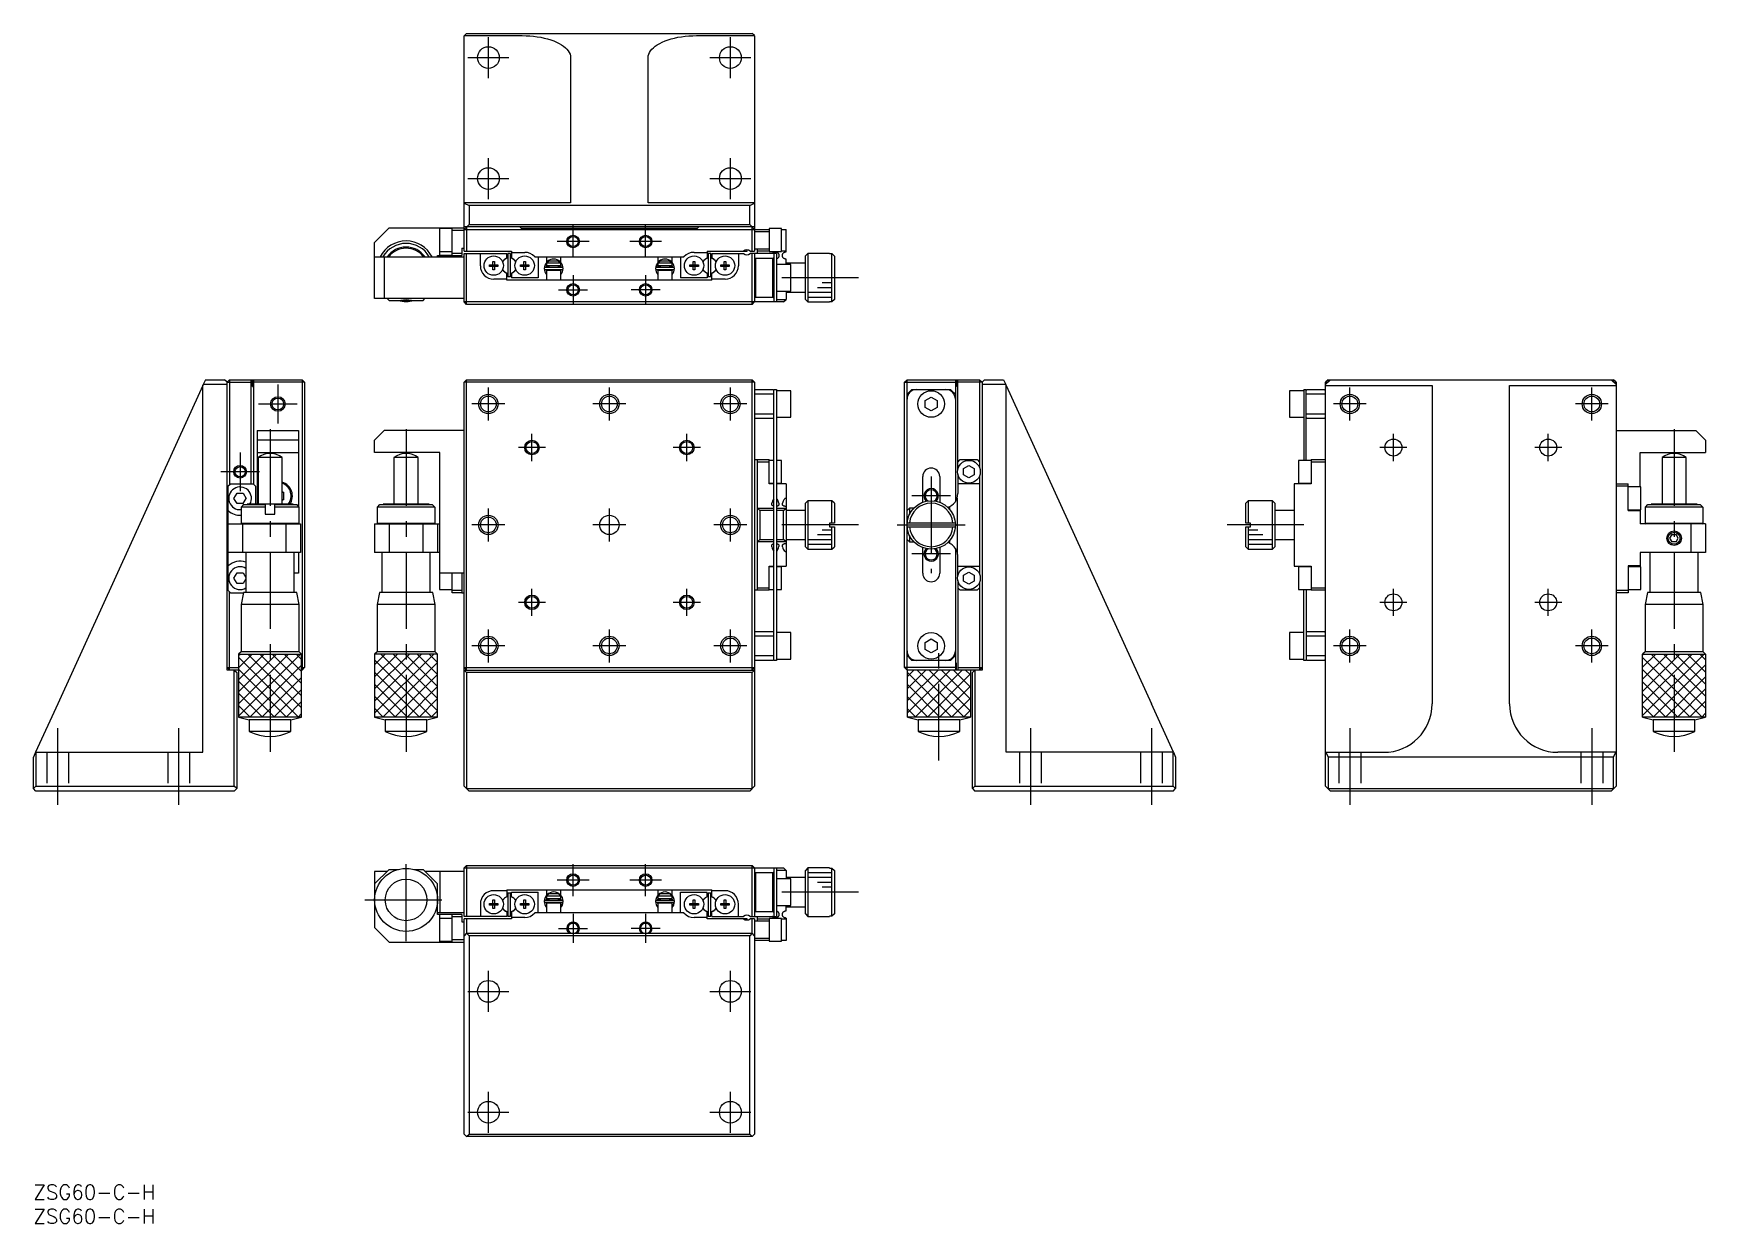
# Model space of a CAD drawing. Extents: x 0 to 346, y -8 to 238.
import ezdxf

# ---------------------------------------------------------------- set-up
doc = ezdxf.new("R2010")
doc.units = 0
doc.header["$LTSCALE"] = 0.5
doc.linetypes.add('CENTER', pattern=[50.8, 31.75, -6.35, 6.35, -6.35])
doc.linetypes.add('DASHED', pattern=[19.05, 12.7, -6.35])
for name, color, linetype in [('MSM_CENTER', 1, 'CENTER'), ('MSM_CONTINUOUS', 7, 'CONTINUOUS'), ('MSM_DASHED', 4, 'DASHED'), ('MSM_NARROW', 5, 'CONTINUOUS'), ('MSM_PART_NUMBER', 7, 'CONTINUOUS')]:
    doc.layers.add(name, color=color, linetype=linetype)
doc.styles.get("Standard").update_dxf_attribs({"font": 'txt.shx', "height": 3, "bigfont": 'bigfont.shx'})

# ---------------------------------------------------------------- blocks, each defined once
blk = doc.blocks.new('*U2')
at = {"layer": 'MSM_PART_NUMBER'}
blk.add_text('ZSG60-C-H', height=3, dxfattribs=at).set_placement((0, -3))
blk = doc.blocks.new('*U3')
at = {"layer": 'MSM_PART_NUMBER'}
blk.add_text('ZSG60-C-H', height=3, dxfattribs=at).set_placement((0, -8))

msp = doc.modelspace()

# ---------------------------------------------------------------- linework, layer by layer
at = {"layer": 'MSM_CENTER'}
for p, q in [((94, 228.75), (94, 237.25)), ((144, 228.75), (144, 237.25)), ((89.75, 233), (98.25, 233)), ((139.75, 233), (148.25, 233)), ((94, 203.75), (94, 212.25)), ((144, 203.75), (144, 212.25)), ((89.75, 208), (98.25, 208)), ((139.75, 208), (148.25, 208)), ((111.499996, 191.699994), (111.499996, 198.299993)), ((126.499997, 191.699994), (126.499997, 198.299993)), ((114.799996, 194.999994), (108.199996, 194.999994)), ((129.799997, 194.999994), (123.199997, 194.999994)), ((111.499997, 187.999994), (111.499997, 181.999992)), ((126.499997, 187.999994), (126.499997, 181.999992)), ((170.5, 187.5), (154.5, 187.5)), ((108.499996, 184.999992), (114.499998, 184.999992)), ((129.499998, 184.999992), (123.499996, 184.999992)), ((50.499999, 165.40507), (50.499999, 157.405071)), ((94, 158.005071), (94, 164.805071)), ((119, 158.005071), (119, 164.805071)), ((144, 158.005071), (144, 164.805071)), ((272, 158.005071), (272, 164.805071)), ((322, 158.005071), (322, 164.805071)), ((46.5, 161.405071), (54.499999, 161.405071)), ((97.4, 161.405071), (90.6, 161.405071)), ((122.4, 161.405071), (115.6, 161.405071)), ((147.4, 161.405071), (140.6, 161.405071)), ((275.4, 161.405071), (268.6, 161.405071)), ((325.4, 161.405071), (318.6, 161.405071)), ((48.9, 156.205063), (48.9, 87.705064)), ((77, 156.205063), (77, 87.705064)), ((339, 156.205063), (339, 87.705064)), ((105.8, 152.405071), (100.2, 152.405071)), ((103, 149.605071), (103, 155.205071)), ((137.8, 152.405071), (132.2, 152.405071)), ((135, 149.605071), (135, 155.205071)), ((283.8, 152.405071), (278.2, 152.405071)), ((281, 149.605071), (281, 155.205071)), ((315.8, 152.405071), (310.2, 152.405071)), ((313, 149.605071), (313, 155.205071)), ((42.699999, 151.40507), (42.699999, 143.405071)), ((46.699999, 147.405071), (38.700001, 147.405071)), ((185.5, 146.405071), (185.5, 126.405074)), ((189.499999, 142.405072), (181.5, 142.405072)), ((94, 133.005071), (94, 139.805071)), ((119, 133.005071), (119, 139.805071)), ((144, 133.005071), (144, 139.805071)), ((97.4, 136.405071), (90.6, 136.405071)), ((122.4, 136.405071), (115.6, 136.405071)), ((147.4, 136.405071), (140.6, 136.405071)), ((170.5, 136.405071), (153.5, 136.405071)), ((178.5, 136.405071), (192.5, 136.405071)), ((262.5, 136.405071), (245.5, 136.405071)), ((189.499999, 130.405074), (181.5, 130.405074)), ((103, 117.605071), (103, 123.205071)), ((135, 117.605071), (135, 123.205071)), ((281, 117.605071), (281, 123.205071)), ((313, 117.605071), (313, 123.205071)), ((105.8, 120.405071), (100.2, 120.405071)), ((137.8, 120.405071), (132.2, 120.405071)), ((283.8, 120.405071), (278.2, 120.405071)), ((315.8, 120.405071), (310.2, 120.405071)), ((94, 108.005071), (94, 114.805071)), ((119, 108.005071), (119, 114.805071)), ((144, 108.005071), (144, 114.805071)), ((272, 108.005071), (272, 114.805071)), ((322, 108.005071), (322, 114.805071)), ((97.4, 111.405071), (90.6, 111.405071)), ((122.4, 111.405071), (115.6, 111.405071)), ((147.4, 111.405071), (140.6, 111.405071)), ((187.1, 87.705064), (187.1, 111.405071)), ((275.4, 111.405071), (268.6, 111.405071)), ((325.4, 111.405071), (318.6, 111.405071)), ((5, 94.405071), (5, 76.405071)), ((30, 94.405071), (30, 76.405071)), ((206, 94.405071), (206, 76.405071)), ((231, 94.405071), (231, 76.405071)), ((272, 94.405071), (272, 76.405071)), ((322, 94.405071), (322, 76.405071)), ((77, 50.400001), (77, 67.399999)), ((111.499999, 59.7), (111.499999, 66.3)), ((126.5, 59.7), (126.5, 66.3)), ((114.799999, 63.000001), (108.199999, 63.000001)), ((129.8, 63.000001), (123.2, 63.000001)), ((68.500001, 58.9), (85.499999, 58.9)), ((170.5, 60.5), (154.5, 60.5)), ((111.5, 56.000002), (111.5, 49.999998)), ((126.5, 56.000002), (126.5, 49.999998)), ((108.499999, 53), (114.500001, 53)), ((129.500001, 53), (123.499999, 53)), ((94, 35.75), (94, 44.25)), ((144, 35.75), (144, 44.25)), ((89.75, 40), (98.25, 40)), ((139.75, 40), (148.25, 40)), ((94, 10.75), (94, 19.25)), ((144, 10.75), (144, 19.25)), ((89.75, 15), (98.25, 15)), ((139.75, 15), (148.25, 15))]:
    msp.add_line(p, q, dxfattribs=at)
at = {"layer": 'MSM_CONTINUOUS'}
for p, q in [((89.044274, 237.544274), (89, 237.5)), ((89, 193), (89, 237.5)), ((89.5, 238), (89.044274, 237.544274)), ((89.044274, 237.544274), (101, 237.544274)), ((89.5, 238), (148.5, 238)), ((101, 237.544274), (101.784591, 237.530225)), ((101.784591, 237.530225), (102.564345, 237.488166)), ((102.564345, 237.488166), (103.334454, 237.418356)), ((103.334454, 237.418356), (104.09017, 237.321225)), ((104.09017, 237.321225), (104.826834, 237.197373)), ((104.826834, 237.197373), (105.539905, 237.047562)), ((105.539905, 237.047562), (106.224986, 236.872716)), ((106.224986, 236.872716), (106.877853, 236.673914)), ((106.877853, 236.673914), (107.49448, 236.452381)), ((107.49448, 236.452381), (108.071068, 236.209482)), ((108.071068, 236.209482), (108.60406, 235.946716)), ((108.60406, 235.946716), (109.09017, 235.665703)), ((109.09017, 235.665703), (109.526402, 235.368174)), ((109.526402, 235.368174), (109.910065, 235.055965)), ((109.910065, 235.055965), (110.238795, 234.731)), ((127.761205, 234.731), (128.089935, 235.055965)), ((128.089935, 235.055965), (128.473598, 235.368174)), ((128.473598, 235.368174), (128.90983, 235.665703)), ((128.90983, 235.665703), (129.39594, 235.946716)), ((129.39594, 235.946716), (129.928932, 236.209482)), ((129.928932, 236.209482), (130.50552, 236.452381)), ((130.50552, 236.452381), (131.122147, 236.673914)), ((131.122147, 236.673914), (131.775014, 236.872716)), ((131.775014, 236.872716), (132.460095, 237.047562)), ((132.460095, 237.047562), (133.173166, 237.197373)), ((133.173166, 237.197373), (133.90983, 237.321225)), ((133.90983, 237.321225), (134.665546, 237.418356)), ((134.665546, 237.418356), (135.435655, 237.488166)), ((135.435655, 237.488166), (136.215409, 237.530225)), ((136.215409, 237.530225), (137, 237.544274)), ((137, 237.544274), (148.955726, 237.544274)), ((148.955726, 237.544274), (148.5, 238)), ((149, 237.5), (148.955726, 237.544274)), ((149, 237.5), (149, 193)), ((110.238795, 234.731), (110.510565, 234.395283)), ((110.510565, 234.395283), (110.723699, 234.050883)), ((110.723699, 234.050883), (110.876883, 233.699924)), ((110.876883, 233.699924), (110.969173, 233.34457)), ((110.969173, 233.34457), (111, 232.987011)), ((111, 232.987011), (111, 203)), ((127, 232.987011), (127.030827, 233.34457)), ((127, 203), (127, 232.987011)), ((127.030827, 233.34457), (127.123117, 233.699924)), ((127.123117, 233.699924), (127.276301, 234.050883)), ((127.276301, 234.050883), (127.489435, 234.395283)), ((127.489435, 234.395283), (127.761205, 234.731)), ((111, 203), (89, 203)), ((89, 202.909078), (90, 202.453352)), ((148, 202.453352), (90, 202.453352)), ((90, 202.453352), (90, 198.5)), ((149, 203), (127, 203)), ((148, 202.453352), (149, 202.909078)), ((148, 198.5), (148, 202.453352)), ((73.5, 197.8), (70.5, 194.8)), ((73.5, 197.8), (89, 197.8)), ((83.9, 197.65), (83.9, 192.95)), ((86.5, 197.65), (83.9, 197.65)), ((84, 197.8), (84, 197.65)), ((86.5, 197.730821), (84, 197.730821)), ((86.5, 192.1), (86.5, 197.8)), ((89, 197.3), (86.5, 197.3)), ((90, 198.5), (89, 197.5)), ((149, 198), (89, 198)), ((89, 197.5), (152, 197.5)), ((89.5, 198), (89.5, 193)), ((90, 198.5), (148, 198.5)), ((100.85, 197.65), (100.5, 198)), ((137.15, 197.65), (100.85, 197.65)), ((137.5, 198), (137.15, 197.65)), ((148, 198.5), (149, 197.5)), ((148.5, 193), (148.5, 198)), ((152, 197), (149, 197)), ((152, 197.65), (152, 192.95)), ((154.6, 197.65), (152, 197.65)), ((154.6, 192.95), (154.6, 197.65)), ((154.6, 197.5), (155.5, 197.5)), ((155.5, 192.85), (155.5, 197.5)), ((70.5, 183.2), (70.5, 194.8)), ((88.5, 193.6), (88.5, 192.1)), ((88.5, 193.6), (89, 193.6)), ((149, 193.5), (152, 193.5)), ((149.6, 192.5), (149.6, 193.5)), ((70.5, 191.8), (89, 191.8)), ((72.5, 191.8), (72.5, 183.2)), ((83.5, 191.8), (83.5, 192.1)), ((83.5, 192.1), (88.5, 192.1)), ((83.9, 192.95), (86.5, 192.95)), ((84, 192.1), (84, 192.95)), ((84, 192.140264), (86.5, 192.140264)), ((86.5, 192.6), (88.5, 192.6)), ((89, 193), (98.8, 193)), ((89, 182.5), (89, 192.5)), ((89, 192.5), (97.8, 192.5)), ((89.5, 182), (89.5, 192.5)), ((92.35, 189.95), (92.35, 192.5)), ((94.213639, 189.82), (94.213639, 190.18)), ((94.213639, 190.18), (94.92, 190.18)), ((94.92, 190.886361), (95.28, 190.886361)), ((94.92, 190.18), (94.92, 190.886361)), ((94.930372, 190.169628), (94.92, 190.18)), ((94.930372, 189.830372), (94.930372, 190.169628)), ((94.930372, 190.169628), (95.269628, 190.169628)), ((95.269628, 190.169628), (95.28, 190.18)), ((95.269628, 190.169628), (95.269628, 189.830372)), ((95.28, 190.886361), (95.28, 190.18)), ((95.28, 190.18), (95.986361, 190.18)), ((95.986361, 190.18), (95.986361, 189.82)), ((97.8, 191.550806), (97.539905, 191.40064)), ((97.8, 191.550806), (97.8, 192.5)), ((98, 192.5), (98, 187.7)), ((98.6, 192.5), (98, 192.5)), ((98.6, 187.7), (98.6, 192.5)), ((98.8, 193), (98.8, 191.550806)), ((98.8, 192.75), (101.5, 192.75)), ((99.060095, 191.40064), (98.8, 191.550806)), ((100.613639, 189.82), (100.613639, 190.18)), ((100.613639, 190.18), (101.32, 190.18)), ((101.32, 190.886361), (101.68, 190.886361)), ((101.32, 190.18), (101.32, 190.886361)), ((101.330372, 190.169628), (101.32, 190.18)), ((101.330372, 189.830372), (101.330372, 190.169628)), ((101.330372, 190.169628), (101.669628, 190.169628)), ((101.669628, 190.169628), (101.68, 190.18)), ((101.669628, 190.169628), (101.669628, 189.830372)), ((101.68, 190.886361), (101.68, 190.18)), ((101.68, 190.18), (102.386361, 190.18)), ((102.386361, 190.18), (102.386361, 189.82)), ((103.579062, 191.8), (134.420938, 191.8)), ((104.3, 191.8), (104.3, 187.5)), ((105.692304, 190.115047), (105.556344, 189.427592)), ((105.670961, 190.035666), (105.664776, 190.001972)), ((105.678824, 190.069018), (105.670961, 190.035666)), ((105.688347, 190.101945), (105.678824, 190.069018)), ((105.699506, 190.134364), (105.688347, 190.101945)), ((105.71156, 190.164531), (105.699506, 190.134364)), ((105.711983, 190.16526), (105.71156, 190.164531)), ((105.71535, 190.1673), (105.711983, 190.16526)), ((105.72537, 190.193692), (105.713553, 190.166697)), ((105.717582, 190.167792), (105.71535, 190.1673)), ((105.716381, 190.173397), (105.9398, 190.105696)), ((105.722003, 190.168121), (105.717582, 190.167792)), ((105.727548, 190.167916), (105.722003, 190.168121)), ((105.734179, 190.16718), (105.727548, 190.167916)), ((105.741853, 190.165916), (105.734179, 190.16718)), ((105.750517, 190.164133), (105.741853, 190.165916)), ((105.760116, 190.161844), (105.750517, 190.164133)), ((105.770584, 190.159062), (105.760116, 190.161844)), ((105.781853, 190.155808), (105.770584, 190.159062)), ((105.793847, 190.152101), (105.781853, 190.155808)), ((105.806486, 190.147968), (105.793847, 190.152101)), ((105.819686, 190.143435), (105.806486, 190.147968)), ((105.83336, 190.138533), (105.819686, 190.143435)), ((105.847417, 190.133294), (105.83336, 190.138533)), ((105.861763, 190.127753), (105.847417, 190.133294)), ((105.876303, 190.121947), (105.861763, 190.127753)), ((105.890939, 190.115915), (105.876303, 190.121947)), ((105.905575, 190.109697), (105.890939, 190.115915)), ((105.920113, 190.103333), (105.905575, 190.109697)), ((105.934457, 190.096867), (105.920113, 190.103333)), ((105.948511, 190.090342), (105.934457, 190.096867)), ((105.9398, 190.105696), (106.000001, 190.075505)), ((105.962182, 190.0838), (105.948511, 190.090342)), ((105.975378, 190.077286), (105.962182, 190.0838)), ((105.988012, 190.070842), (105.975378, 190.077286)), ((106, 190.064512), (105.988012, 190.070842)), ((106, 191.8), (106, 190.636615)), ((109, 190.5), (106, 190.5)), ((106, 190.5), (106, 190)), ((106.054317, 190.5), (106.583485, 191)), ((106.583485, 191), (108.416515, 191)), ((108.416515, 191), (108.945683, 190.5)), ((109, 190.636245), (109, 191.8)), ((109, 190), (109, 190.5)), ((109.284219, 190.169839), (109.283663, 190.173188)), ((109.309821, 190.107645), (109.28844, 190.164531)), ((128.692304, 190.115047), (128.556344, 189.427592)), ((128.670961, 190.035666), (128.664776, 190.001972)), ((128.678824, 190.069018), (128.670961, 190.035666)), ((128.688347, 190.101945), (128.678824, 190.069018)), ((128.699506, 190.134364), (128.688347, 190.101945)), ((128.71156, 190.164531), (128.699506, 190.134364)), ((128.711983, 190.16526), (128.71156, 190.164531)), ((128.71535, 190.1673), (128.711983, 190.16526)), ((128.717582, 190.167792), (128.71535, 190.1673)), ((128.72537, 190.193692), (128.716189, 190.172817)), ((128.716381, 190.173397), (128.9398, 190.105696)), ((128.722003, 190.168121), (128.717582, 190.167792)), ((128.727548, 190.167916), (128.722003, 190.168121)), ((128.734179, 190.16718), (128.727548, 190.167916)), ((128.741853, 190.165916), (128.734179, 190.16718)), ((128.750517, 190.164133), (128.741853, 190.165916)), ((128.760116, 190.161844), (128.750517, 190.164133)), ((128.770584, 190.159062), (128.760116, 190.161844)), ((128.781853, 190.155808), (128.770584, 190.159062)), ((128.793847, 190.152101), (128.781853, 190.155808)), ((128.806486, 190.147968), (128.793847, 190.152101)), ((128.819686, 190.143435), (128.806486, 190.147968)), ((128.83336, 190.138533), (128.819686, 190.143435)), ((128.847417, 190.133294), (128.83336, 190.138533)), ((128.861763, 190.127753), (128.847417, 190.133294)), ((128.876303, 190.121947), (128.861763, 190.127753)), ((128.890939, 190.115915), (128.876303, 190.121947)), ((128.905575, 190.109697), (128.890939, 190.115915)), ((128.920113, 190.103333), (128.905575, 190.109697)), ((128.934457, 190.096867), (128.920113, 190.103333)), ((128.948511, 190.090342), (128.934457, 190.096867)), ((128.9398, 190.105696), (129.000001, 190.075505)), ((128.962182, 190.0838), (128.948511, 190.090342)), ((128.975378, 190.077286), (128.962182, 190.0838)), ((128.988012, 190.070842), (128.975378, 190.077286)), ((129, 190.064512), (128.988012, 190.070842)), ((129, 191.8), (129, 190.636615)), ((132, 190.5), (129, 190.5)), ((129, 190.5), (129, 190)), ((129.054317, 190.5), (129.583485, 191)), ((129.583485, 191), (131.416515, 191)), ((131.416515, 191), (131.945683, 190.5)), ((132, 190.636245), (132, 191.8)), ((132, 190), (132, 190.5)), ((132.284219, 190.169839), (132.283663, 190.173188)), ((132.309821, 190.107645), (132.28844, 190.164531)), ((133.7, 191.8), (133.7, 187.5)), ((135.613639, 189.82), (135.613639, 190.18)), ((135.613639, 190.18), (136.32, 190.18)), ((136.32, 190.886361), (136.68, 190.886361)), ((136.32, 190.18), (136.32, 190.886361)), ((136.330372, 190.169628), (136.32, 190.18)), ((136.330372, 190.169628), (136.669628, 190.169628)), ((136.330372, 189.830372), (136.330372, 190.169628)), ((136.5, 192.75), (139.2, 192.75)), ((136.669628, 190.169628), (136.68, 190.18)), ((136.669628, 190.169628), (136.669628, 189.830372)), ((136.68, 190.886361), (136.68, 190.18)), ((136.68, 190.18), (137.386361, 190.18)), ((137.386361, 190.18), (137.386361, 189.82)), ((138.939905, 191.40064), (139.2, 191.550806)), ((139.2, 193), (147.5, 193)), ((139.2, 193), (139.2, 191.550806)), ((139.4, 192.5), (139.4, 187.7)), ((140, 192.5), (139.4, 192.5)), ((140, 187.7), (140, 192.5)), ((140.2, 192.5), (140.2, 191.550806)), ((140.2, 192.5), (146.738562, 192.5)), ((140.2, 191.550806), (140.460095, 191.40064)), ((142.013639, 189.82), (142.013639, 190.18)), ((142.013639, 190.18), (142.72, 190.18)), ((142.72, 190.886361), (143.08, 190.886361)), ((142.72, 190.18), (142.72, 190.886361)), ((142.730372, 190.169628), (142.72, 190.18)), ((142.730372, 189.830372), (142.730372, 190.169628)), ((142.730372, 190.169628), (143.069628, 190.169628)), ((143.069628, 190.169628), (143.08, 190.18)), ((143.069628, 190.169628), (143.069628, 189.830372)), ((143.08, 190.886361), (143.08, 190.18)), ((143.08, 190.18), (143.786361, 190.18)), ((143.786361, 190.18), (143.786361, 189.82)), ((145.65, 192.5), (145.65, 189.95)), ((147.5, 193), (147.5, 193.244987)), ((148.061438, 193), (149, 193)), ((153.5, 192.5), (148.061438, 192.5)), ((148.5, 182), (148.5, 192.5)), ((149, 192.5), (149, 182.5)), ((149, 191.7), (149.2, 191.5)), ((152.8, 191.5), (149.2, 191.5)), ((149.2, 191.5), (149.2, 183.5)), ((152, 193), (149.6, 193)), ((152, 192.95), (154.6, 192.95)), ((152.665686, 192.500181), (152.672977, 192.511514)), ((152.672977, 192.511514), (152.698626, 192.548162)), ((152.698626, 192.548162), (152.726389, 192.583189)), ((152.726389, 192.583189), (152.756174, 192.616482)), ((152.756174, 192.616482), (152.788245, 192.648278)), ((152.788245, 192.648278), (152.822435, 192.678301)), ((152.8, 191.5), (153, 191.7)), ((152.8, 183.5), (152.8, 191.5)), ((152.822435, 192.678301), (152.856864, 192.70509)), ((152.856864, 192.70509), (152.893442, 192.730246)), ((152.893442, 192.730246), (152.92468, 192.749336)), ((152.92468, 192.749336), (152.95763, 192.767295)), ((152.95763, 192.767295), (152.986696, 192.781426)), ((152.986696, 192.781426), (153.016651, 192.794417)), ((153, 192.5), (153, 182.5)), ((153.016651, 192.794417), (153.048277, 192.806495)), ((153.048277, 192.806495), (153.070601, 192.814058)), ((153.070601, 192.814058), (153.093895, 192.821126)), ((153.093895, 192.821126), (153.118221, 192.827638)), ((153.118221, 192.827638), (153.132299, 192.831011)), ((153.132299, 192.831011), (153.146752, 192.834177)), ((153.146752, 192.834177), (153.161582, 192.837116)), ((153.161582, 192.837116), (153.173165, 192.839197)), ((153.173165, 192.839197), (153.184986, 192.841128)), ((153.184986, 192.841128), (153.197031, 192.842898)), ((153.197031, 192.842898), (153.209288, 192.844494)), ((153.209288, 192.844494), (153.222403, 192.845975)), ((153.222403, 192.845975), (153.235743, 192.847242)), ((153.235743, 192.847242), (153.249264, 192.848282)), ((153.249264, 192.848282), (153.259792, 192.848921)), ((153.259792, 192.848921), (153.270409, 192.849415)), ((153.270409, 192.849415), (153.281085, 192.849761)), ((153.281085, 192.849761), (153.291789, 192.849955)), ((153.291789, 192.849955), (153.302242, 192.849996)), ((153.302242, 192.849996), (153.3127, 192.849891)), ((153.3127, 192.849891), (153.323134, 192.849643)), ((153.323134, 192.849643), (153.333513, 192.849251)), ((153.333513, 192.849251), (153.344149, 192.848699)), ((153.344149, 192.848699), (153.354708, 192.848001)), ((153.354708, 192.848001), (153.365167, 192.847163)), ((153.365167, 192.847163), (153.375499, 192.84619)), ((153.375499, 192.84619), (153.389634, 192.844624)), ((153.389634, 192.844624), (153.40352, 192.842819)), ((153.40352, 192.842819), (153.417136, 192.840794)), ((153.417136, 192.840794), (153.430458, 192.838566)), ((153.430458, 192.838566), (153.443466, 192.83615)), ((153.443466, 192.83615), (153.459229, 192.832903)), ((153.459229, 192.832903), (153.474556, 192.829404)), ((153.474556, 192.829404), (153.495687, 192.824024)), ((153.495687, 192.824024), (153.516041, 192.818214)), ((153.5, 192.5), (153.5, 182.5)), ((153.518779, 191.382619), (153.5, 191.377158)), ((156.5, 190.25), (153.5, 190.25)), ((153.516041, 192.818214), (153.535659, 192.812017)), ((153.537371, 191.388554), (153.518779, 191.382619)), ((153.535659, 192.812017), (153.55458, 192.805471)), ((153.555701, 191.394935), (153.537371, 191.388554)), ((153.55458, 192.805471), (153.579169, 192.796109)), ((153.573817, 191.40177), (153.555701, 191.394935)), ((153.595247, 191.410559), (153.573817, 191.40177)), ((153.579169, 192.796109), (153.60274, 192.786186)), ((153.616325, 191.419972), (153.595247, 191.410559)), ((153.60274, 192.786186), (153.625377, 192.775744)), ((153.64231, 191.432675), (153.616325, 191.419972)), ((153.625377, 192.775744), (153.649205, 192.763744)), ((153.667671, 191.446306), (153.64231, 191.432675)), ((153.649205, 192.763744), (153.672118, 192.751175)), ((153.692346, 191.460809), (153.667671, 191.446306)), ((153.672118, 192.751175), (153.704473, 192.731592)), ((153.715886, 191.47587), (153.692346, 191.460809)), ((153.704473, 192.731592), (153.735181, 192.710839)), ((153.738717, 191.491703), (153.715886, 191.47587)), ((153.735181, 192.710839), (153.764361, 192.688956)), ((153.760794, 191.508249), (153.738717, 191.491703)), ((153.77743, 191.521588), (153.760794, 191.508249)), ((153.764361, 192.688956), (153.805916, 192.653673)), ((153.79359, 191.535315), (153.77743, 191.521588)), ((153.809724, 191.549835), (153.79359, 191.535315)), ((153.805916, 192.653673), (153.84442, 192.615855)), ((153.825334, 191.564721), (153.809724, 191.549835)), ((153.844263, 191.58398), (153.825334, 191.564721)), ((153.862339, 191.603741), (153.844263, 191.58398)), ((153.84442, 192.615855), (153.877049, 192.579076)), ((153.879542, 191.623942), (153.862339, 191.603741)), ((153.877049, 192.579076), (153.903968, 192.544661)), ((153.895651, 191.64426), (153.879542, 191.623942)), ((153.910913, 191.664932), (153.895651, 191.64426)), ((153.903968, 192.544661), (153.92893, 192.508592)), ((153.925318, 191.685902), (153.910913, 191.664932)), ((153.935959, 191.702437), (153.925318, 191.685902)), ((153.92893, 192.508592), (153.952053, 192.470576)), ((153.946085, 191.719114), (153.935959, 191.702437)), ((153.963094, 191.749563), (153.946085, 191.719114)), ((153.952053, 192.470576), (153.973062, 192.430888)), ((153.978454, 191.780312), (153.963094, 191.749563)), ((153.973062, 192.430888), (153.992042, 192.389099)), ((153.992865, 191.812881), (153.978454, 191.780312)), ((153.992042, 192.389099), (154.008637, 192.345628)), ((154.005526, 191.845574), (153.992865, 191.812881)), ((154.018106, 191.883614), (154.005526, 191.845574)), ((154.008637, 192.345628), (154.022814, 192.3001)), ((154.028465, 191.921564), (154.018106, 191.883614)), ((154.022814, 192.3001), (154.034243, 192.25293)), ((154.037343, 191.962793), (154.028465, 191.921564)), ((154.034243, 192.25293), (154.041757, 192.210888)), ((154.041443, 191.987031), (154.037343, 191.962793)), ((154.044714, 192.01111), (154.041443, 191.987031)), ((154.041757, 192.210888), (154.047346, 192.163043)), ((154.048041, 192.045828), (154.044714, 192.01111)), ((154.047346, 192.163043), (154.049871, 192.113901)), ((154.049736, 192.080117), (154.048041, 192.045828)), ((154.049871, 192.113901), (154.049736, 192.080117)), ((155.5, 193), (154.6, 193)), ((154.750053, 192.091088), (154.750826, 192.135193)), ((154.751213, 192.05736), (154.750053, 192.091088)), ((154.750826, 192.135193), (154.754128, 192.178578)), ((154.753927, 192.02335), (154.751213, 192.05736)), ((154.758267, 191.988951), (154.753927, 192.02335)), ((154.754128, 192.178578), (154.75981, 192.220907)), ((154.764234, 191.954575), (154.758267, 191.988951)), ((154.75981, 192.220907), (154.767826, 192.262548)), ((154.771933, 191.919948), (154.764234, 191.954575)), ((154.767826, 192.262548), (154.777996, 192.303002)), ((154.781322, 191.885522), (154.771933, 191.919948)), ((154.777996, 192.303002), (154.790325, 192.342615)), ((154.792535, 191.851015), (154.781322, 191.885522)), ((154.790325, 192.342615), (154.804613, 192.380956)), ((154.805552, 191.816729), (154.792535, 191.851015)), ((154.804613, 192.380956), (154.820837, 192.418178)), ((154.819441, 191.78482), (154.805552, 191.816729)), ((154.835041, 191.753115), (154.819441, 191.78482)), ((154.820837, 192.418178), (154.843906, 192.463374)), ((154.8531, 191.7205), (154.835041, 191.753115)), ((154.843906, 192.463374), (154.869834, 192.506685)), ((154.873073, 191.688342), (154.8531, 191.7205)), ((154.869834, 192.506685), (154.898387, 192.547841)), ((154.893751, 191.658456), (154.873073, 191.688342)), ((154.916165, 191.629217), (154.893751, 191.658456)), ((154.898387, 192.547841), (154.92983, 192.587245)), ((154.939848, 191.601273), (154.916165, 191.629217)), ((154.92983, 192.587245), (154.963846, 192.624441)), ((154.965183, 191.574195), (154.939848, 191.601273)), ((154.963846, 192.624441), (155.000862, 192.65979)), ((154.986882, 191.553001), (154.965183, 191.574195)), ((155.009637, 191.532513), (154.986882, 191.553001)), ((155.000862, 192.65979), (155.040636, 192.692861)), ((155.033402, 191.512815), (155.009637, 191.532513)), ((155.053774, 191.497188), (155.033402, 191.512815)), ((155.040636, 192.692861), (155.08362, 192.723801)), ((155.074803, 191.482175), (155.053774, 191.497188)), ((155.095486, 191.468441), (155.074803, 191.482175)), ((155.08362, 192.723801), (155.110849, 192.741141)), ((155.116733, 191.455325), (155.095486, 191.468441)), ((155.110849, 192.741141), (155.139423, 192.757637)), ((155.138507, 191.442868), (155.116733, 191.455325)), ((155.160009, 191.43149), (155.138507, 191.442868)), ((155.139423, 192.757637), (155.16943, 192.773219)), ((155.181969, 191.420769), (155.160009, 191.43149)), ((155.16943, 192.773219), (155.20113, 192.787878)), ((155.204346, 191.410733), (155.181969, 191.420769)), ((155.20113, 192.787878), (155.217628, 192.794814)), ((155.22739, 191.401299), (155.204346, 191.410733)), ((155.217628, 192.794814), (155.23462, 192.801479)), ((155.25082, 191.392604), (155.22739, 191.401299)), ((155.23462, 192.801479), (155.25828, 192.809982)), ((155.274591, 191.384674), (155.25082, 191.392604)), ((155.25828, 192.809982), (155.283022, 192.817931)), ((155.299316, 191.377349), (155.274591, 191.384674)), ((155.283022, 192.817931), (155.308932, 192.825254)), ((155.324348, 191.37086), (155.299316, 191.377349)), ((155.308932, 192.825254), (155.32254, 192.828703)), ((155.32254, 192.828703), (155.336503, 192.831962)), ((155.349634, 191.365228), (155.324348, 191.37086)), ((155.336503, 192.831962), (155.350822, 192.835014)), ((155.374231, 191.360621), (155.349634, 191.365228)), ((155.350822, 192.835014), (155.364617, 192.837678)), ((155.364617, 192.837678), (155.378788, 192.840135)), ((155.399013, 191.356831), (155.374231, 191.360621)), ((155.378788, 192.840135), (155.393304, 192.842365)), ((155.393304, 192.842365), (155.408135, 192.844347)), ((155.423928, 191.353868), (155.399013, 191.356831)), ((155.408135, 192.844347), (155.423249, 192.84606)), ((155.423249, 192.84606), (155.438617, 192.847484)), ((155.449221, 191.351722), (155.423928, 191.353868)), ((155.438617, 192.847484), (155.450687, 192.848375)), ((155.474597, 191.350431), (155.449221, 191.351722)), ((155.450687, 192.848375), (155.462906, 192.849078)), ((155.462906, 192.849078), (155.475229, 192.849587)), ((155.5, 191.35), (155.474597, 191.350431)), ((155.475229, 192.849587), (155.487609, 192.849896)), ((155.487609, 192.849896), (155.5, 192.85)), ((155.5, 190.25), (155.5, 191.35)), ((159.5, 190.5), (155.5, 190.5)), ((156.5, 184.75), (156.5, 190.25)), ((160, 192.5), (159.5, 192)), ((159.5, 183), (159.5, 192)), ((160, 192.5), (160, 182.5)), ((164.5, 192.5), (160, 192.5)), ((164.5, 192.5), (164.5, 192.483974)), ((164.5, 192.483974), (165, 192.483974)), ((165, 182.516026), (165, 192.483974)), ((165, 192.483974), (165.5, 191.982187)), ((165.5, 191.982187), (165.5, 183.017813)), ((94.92, 189.82), (94.213639, 189.82)), ((94.930372, 189.830372), (94.92, 189.82)), ((94.92, 189.113639), (94.92, 189.82)), ((95.28, 189.113639), (94.92, 189.113639)), ((95.269628, 189.830372), (94.930372, 189.830372)), ((97.8, 187.2), (95.1, 187.2)), ((95.269628, 189.830372), (95.28, 189.82)), ((95.28, 189.82), (95.28, 189.113639)), ((95.986361, 189.82), (95.28, 189.82)), ((97.539905, 188.59936), (97.8, 188.449194)), ((97.8, 187), (97.8, 188.449194)), ((140.2, 187), (97.8, 187)), ((98.6, 187.7), (98, 187.7)), ((98.8, 188.449194), (99.060095, 188.59936)), ((98.8, 188.449194), (98.8, 187.5)), ((104.3, 187.5), (98.8, 187.5)), ((101.32, 189.82), (100.613639, 189.82)), ((101.330372, 189.830372), (101.32, 189.82)), ((101.32, 189.113639), (101.32, 189.82)), ((101.68, 189.113639), (101.32, 189.113639)), ((101.669628, 189.830372), (101.330372, 189.830372)), ((101.669628, 189.830372), (101.68, 189.82)), ((102.386361, 189.82), (101.68, 189.82)), ((101.68, 189.82), (101.68, 189.113639)), ((105.657494, 189.933885), (105.656415, 189.899659)), ((105.656415, 189.899659), (105.657047, 189.865423)), ((105.657047, 189.865423), (105.659389, 189.83126)), ((105.660284, 189.968017), (105.657494, 189.933885)), ((105.659389, 189.83126), (105.663436, 189.797254)), ((105.664776, 190.001972), (105.660284, 189.968017)), ((105.663436, 189.797254), (105.669178, 189.763487)), ((105.669178, 189.763487), (105.676601, 189.730043)), ((105.676601, 189.730043), (105.685686, 189.697004)), ((105.685686, 189.697004), (105.696413, 189.664449)), ((105.696413, 189.664449), (105.708755, 189.632458)), ((105.708755, 189.632458), (105.722683, 189.601111)), ((105.722683, 189.601111), (105.726375, 189.593453)), ((109.25, 189.595), (105.75, 189.595)), ((105.75, 189.205), (109.25, 189.205)), ((105.996632, 188.999797), (105.956318, 189.204977)), ((105.999678, 188.988569), (105.996632, 188.999797)), ((106, 190), (109, 190)), ((109, 189), (106, 189)), ((106, 189), (106, 187)), ((106.046438, 189.899941), (106.047067, 189.915005)), ((106.04658, 189.884867), (106.046438, 189.899941)), ((106.047492, 189.869824), (106.04658, 189.884867)), ((106.047067, 189.915005), (106.048465, 189.93002)), ((106.04917, 189.854851), (106.047492, 189.869824)), ((106.048465, 189.93002), (106.050628, 189.944946)), ((106.051609, 189.839987), (106.04917, 189.854851)), ((106.050628, 189.944946), (106.053552, 189.959743)), ((106.054801, 189.825271), (106.051609, 189.839987)), ((106.053552, 189.959743), (106.057227, 189.974372)), ((106.058736, 189.810741), (106.054801, 189.825271)), ((106.057227, 189.974372), (106.061643, 189.988795)), ((106.063403, 189.796434), (106.058736, 189.810741)), ((106.061643, 189.988795), (106.066788, 190.002975)), ((106.061805, 189.8), (106.5, 189.8)), ((106.068786, 189.782386), (106.063403, 189.796434)), ((106.066788, 190.002975), (106.070195, 190.011295)), ((106.074871, 189.768634), (106.068786, 189.782386)), ((106.08164, 189.755209), (106.074871, 189.768634)), ((106.089074, 189.742147), (106.08164, 189.755209)), ((106.097152, 189.729478), (106.089074, 189.742147)), ((106.105853, 189.717232), (106.097152, 189.729478)), ((106.115151, 189.705439), (106.105853, 189.717232)), ((106.125024, 189.694126), (106.115151, 189.705439)), ((106.135445, 189.683319), (106.125024, 189.694126)), ((106.146386, 189.673043), (106.135445, 189.683319)), ((106.157821, 189.663321), (106.146386, 189.673043)), ((106.16972, 189.654176), (106.157821, 189.663321)), ((106.182053, 189.645628), (106.16972, 189.654176)), ((106.194791, 189.637694), (106.182053, 189.645628)), ((106.207901, 189.630394), (106.194791, 189.637694)), ((106.221353, 189.623743), (106.207901, 189.630394)), ((106.235113, 189.617756), (106.221353, 189.623743)), ((106.24915, 189.612445), (106.235113, 189.617756)), ((106.26343, 189.607822), (106.24915, 189.612445)), ((106.277918, 189.603898), (106.26343, 189.607822)), ((106.292581, 189.600681), (106.277918, 189.603898)), ((106.307385, 189.598177), (106.292581, 189.600681)), ((106.322294, 189.596394), (106.307385, 189.598177)), ((106.337274, 189.595334), (106.322294, 189.596394)), ((106.351499, 189.595), (106.337274, 189.595334)), ((106.5, 190), (106.5, 189.595)), ((106.5, 189.205), (106.5, 189)), ((108.5, 189.595), (108.5, 190)), ((108.5, 189.8), (108.938184, 189.8)), ((108.5, 189), (108.5, 189.205)), ((108.655196, 189.595076), (108.648501, 189.595)), ((108.6702, 189.595771), (108.655196, 189.595076)), ((108.685156, 189.597193), (108.6702, 189.595771)), ((108.700027, 189.599338), (108.685156, 189.597193)), ((108.714779, 189.602202), (108.700027, 189.599338)), ((108.729378, 189.60578), (108.714779, 189.602202)), ((108.743787, 189.610063), (108.729378, 189.60578)), ((108.757974, 189.615043), (108.743787, 189.610063)), ((108.771903, 189.620709), (108.757974, 189.615043)), ((108.785542, 189.62705), (108.771903, 189.620709)), ((108.798857, 189.634052), (108.785542, 189.62705)), ((108.811814, 189.6417), (108.798857, 189.634052)), ((108.824383, 189.649977), (108.811814, 189.6417)), ((108.836532, 189.658864), (108.824383, 189.649977)), ((108.848229, 189.668343), (108.836532, 189.658864)), ((108.859444, 189.678391), (108.848229, 189.668343)), ((108.870149, 189.688986), (108.859444, 189.678391)), ((108.880316, 189.700103), (108.870149, 189.688986)), ((108.889917, 189.711716), (108.880316, 189.700103)), ((108.898926, 189.723797), (108.889917, 189.711716)), ((108.90732, 189.736317), (108.898926, 189.723797)), ((108.915074, 189.749246), (108.90732, 189.736317)), ((108.922167, 189.762552), (108.915074, 189.749246)), ((108.92858, 189.776201), (108.922167, 189.762552)), ((108.934293, 189.790159), (108.92858, 189.776201)), ((108.929805, 190.011295), (108.935571, 189.996751)), ((108.939291, 189.80439), (108.934293, 189.790159)), ((108.93521, 190.000158), (109.043689, 189.595043)), ((108.935571, 189.996751), (108.940387, 189.982489)), ((108.943559, 189.818857), (108.939291, 189.80439)), ((108.940387, 189.982489), (108.944472, 189.967997)), ((108.947085, 189.833523), (108.943559, 189.818857)), ((108.944472, 189.967997), (108.947816, 189.95331)), ((108.949859, 189.84835), (108.947085, 189.833523)), ((108.947816, 189.95331), (108.950406, 189.938468)), ((108.951872, 189.863298), (108.949859, 189.84835)), ((108.950406, 189.938468), (108.952236, 189.92351)), ((108.953118, 189.878328), (108.951872, 189.863298)), ((108.952236, 189.92351), (108.9533, 189.908474)), ((108.953595, 189.8934), (108.953118, 189.878328)), ((108.9533, 189.908474), (108.953595, 189.8934)), ((109, 187), (109, 189)), ((109.006247, 189.010774), (109.000086, 188.987567)), ((109.043366, 189.204944), (109.006247, 189.010774)), ((128.657494, 189.933885), (128.656415, 189.899659)), ((128.656415, 189.899659), (128.657047, 189.865423)), ((128.657047, 189.865423), (128.659389, 189.83126)), ((128.660284, 189.968017), (128.657494, 189.933885)), ((128.659389, 189.83126), (128.663436, 189.797254)), ((128.664776, 190.001972), (128.660284, 189.968017)), ((128.663436, 189.797254), (128.669178, 189.763487)), ((128.669178, 189.763487), (128.676601, 189.730043)), ((128.676601, 189.730043), (128.685686, 189.697004)), ((128.685686, 189.697004), (128.696413, 189.664449)), ((128.696413, 189.664449), (128.708755, 189.632458)), ((128.708755, 189.632458), (128.722683, 189.601111)), ((128.722683, 189.601111), (128.726375, 189.593453)), ((132.25, 189.595), (128.75, 189.595)), ((128.75, 189.205), (132.25, 189.205)), ((128.996632, 188.999797), (128.956318, 189.204977)), ((128.999678, 188.988569), (128.996632, 188.999797)), ((129, 190), (132, 190)), ((132, 189), (129, 189)), ((129, 189), (129, 187)), ((129.046438, 189.899941), (129.047067, 189.915005)), ((129.04658, 189.884867), (129.046438, 189.899941)), ((129.047492, 189.869824), (129.04658, 189.884867)), ((129.047067, 189.915005), (129.048465, 189.93002)), ((129.04917, 189.854851), (129.047492, 189.869824)), ((129.048465, 189.93002), (129.050628, 189.944946)), ((129.051609, 189.839987), (129.04917, 189.854851)), ((129.050628, 189.944946), (129.053552, 189.959743)), ((129.054801, 189.825271), (129.051609, 189.839987)), ((129.053552, 189.959743), (129.057227, 189.974372)), ((129.058736, 189.810741), (129.054801, 189.825271)), ((129.057227, 189.974372), (129.061643, 189.988795)), ((129.063403, 189.796434), (129.058736, 189.810741)), ((129.061643, 189.988795), (129.066788, 190.002975)), ((129.061805, 189.8), (129.5, 189.8)), ((129.068786, 189.782386), (129.063403, 189.796434)), ((129.066788, 190.002975), (129.070195, 190.011295)), ((129.074871, 189.768634), (129.068786, 189.782386)), ((129.08164, 189.755209), (129.074871, 189.768634)), ((129.089074, 189.742147), (129.08164, 189.755209)), ((129.097152, 189.729478), (129.089074, 189.742147)), ((129.105853, 189.717232), (129.097152, 189.729478)), ((129.115151, 189.705439), (129.105853, 189.717232)), ((129.125024, 189.694126), (129.115151, 189.705439)), ((129.135445, 189.683319), (129.125024, 189.694126)), ((129.146386, 189.673043), (129.135445, 189.683319)), ((129.157821, 189.663321), (129.146386, 189.673043)), ((129.16972, 189.654176), (129.157821, 189.663321)), ((129.182053, 189.645628), (129.16972, 189.654176)), ((129.194791, 189.637694), (129.182053, 189.645628)), ((129.207901, 189.630394), (129.194791, 189.637694)), ((129.221353, 189.623743), (129.207901, 189.630394)), ((129.235113, 189.617756), (129.221353, 189.623743)), ((129.24915, 189.612445), (129.235113, 189.617756)), ((129.26343, 189.607822), (129.24915, 189.612445)), ((129.277918, 189.603898), (129.26343, 189.607822)), ((129.292581, 189.600681), (129.277918, 189.603898)), ((129.307385, 189.598177), (129.292581, 189.600681)), ((129.322294, 189.596394), (129.307385, 189.598177)), ((129.337274, 189.595334), (129.322294, 189.596394)), ((129.351499, 189.595), (129.337274, 189.595334)), ((129.5, 190), (129.5, 189.595)), ((129.5, 189.205), (129.5, 189)), ((131.5, 189.595), (131.5, 190)), ((131.5, 189.8), (131.938184, 189.8)), ((131.5, 189), (131.5, 189.205)), ((131.655196, 189.595076), (131.648501, 189.595)), ((131.6702, 189.595771), (131.655196, 189.595076)), ((131.685156, 189.597193), (131.6702, 189.595771)), ((131.700027, 189.599338), (131.685156, 189.597193)), ((131.714779, 189.602202), (131.700027, 189.599338)), ((131.729378, 189.60578), (131.714779, 189.602202)), ((131.743787, 189.610063), (131.729378, 189.60578)), ((131.757974, 189.615043), (131.743787, 189.610063)), ((131.771903, 189.620709), (131.757974, 189.615043)), ((131.785542, 189.62705), (131.771903, 189.620709)), ((131.798857, 189.634052), (131.785542, 189.62705)), ((131.811814, 189.6417), (131.798857, 189.634052)), ((131.824383, 189.649977), (131.811814, 189.6417)), ((131.836532, 189.658864), (131.824383, 189.649977)), ((131.848229, 189.668343), (131.836532, 189.658864)), ((131.859444, 189.678391), (131.848229, 189.668343)), ((131.870149, 189.688986), (131.859444, 189.678391)), ((131.880316, 189.700103), (131.870149, 189.688986)), ((131.889917, 189.711716), (131.880316, 189.700103)), ((131.898926, 189.723797), (131.889917, 189.711716)), ((131.90732, 189.736317), (131.898926, 189.723797)), ((131.915074, 189.749246), (131.90732, 189.736317)), ((131.922167, 189.762552), (131.915074, 189.749246)), ((131.92858, 189.776201), (131.922167, 189.762552)), ((131.934293, 189.790159), (131.92858, 189.776201)), ((131.929805, 190.011295), (131.935571, 189.996751)), ((131.939291, 189.80439), (131.934293, 189.790159)), ((131.93521, 190.000158), (132.043689, 189.595043)), ((131.935571, 189.996751), (131.940387, 189.982489)), ((131.943559, 189.818857), (131.939291, 189.80439)), ((131.940387, 189.982489), (131.944472, 189.967997)), ((131.947085, 189.833523), (131.943559, 189.818857)), ((131.944472, 189.967997), (131.947816, 189.95331)), ((131.949859, 189.84835), (131.947085, 189.833523)), ((131.947816, 189.95331), (131.950406, 189.938468)), ((131.951872, 189.863298), (131.949859, 189.84835)), ((131.950406, 189.938468), (131.952236, 189.92351)), ((131.953118, 189.878328), (131.951872, 189.863298)), ((131.952236, 189.92351), (131.9533, 189.908474)), ((131.953595, 189.8934), (131.953118, 189.878328)), ((131.9533, 189.908474), (131.953595, 189.8934)), ((132, 187), (132, 189)), ((132.006247, 189.010774), (132.000086, 188.987567)), ((132.043366, 189.204944), (132.006247, 189.010774)), ((139.2, 187.5), (133.7, 187.5)), ((136.32, 189.82), (135.613639, 189.82)), ((136.330372, 189.830372), (136.32, 189.82)), ((136.32, 189.113639), (136.32, 189.82)), ((136.68, 189.113639), (136.32, 189.113639)), ((136.669628, 189.830372), (136.330372, 189.830372)), ((136.669628, 189.830372), (136.68, 189.82)), ((136.68, 189.82), (136.68, 189.113639)), ((137.386361, 189.82), (136.68, 189.82)), ((139.2, 188.449194), (138.939905, 188.59936)), ((139.2, 188.449194), (139.2, 187.5)), ((140, 187.7), (139.4, 187.7)), ((140.460095, 188.59936), (140.2, 188.449194)), ((140.2, 187), (140.2, 188.449194)), ((142.9, 187.2), (140.2, 187.2)), ((142.72, 189.82), (142.013639, 189.82)), ((142.730372, 189.830372), (142.72, 189.82)), ((142.72, 189.113639), (142.72, 189.82)), ((143.08, 189.113639), (142.72, 189.113639)), ((143.069628, 189.830372), (142.730372, 189.830372)), ((143.069628, 189.830372), (143.08, 189.82)), ((143.08, 189.82), (143.08, 189.113639)), ((143.786361, 189.82), (143.08, 189.82)), ((89, 183.2), (70.5, 183.2)), ((73.1, 183.2), (73.5, 182.8)), ((80.5, 182.8), (80.9, 183.2)), ((149.2, 183.5), (149, 183.3)), ((149.2, 183.5), (152.8, 183.5)), ((153, 183.3), (152.8, 183.5)), ((153.5, 184.75), (156.5, 184.75)), ((155.5, 184.75), (155.5, 183)), ((155.5, 184.5), (159.5, 184.5)), ((73.5, 182.8), (80.5, 182.8)), ((155, 182.5), (89, 182.5)), ((89.5, 182), (89, 182.5)), ((148.5, 182), (89.5, 182)), ((148.5, 182), (149, 182.5)), ((153.5, 183), (155.5, 183)), ((155, 182.5), (155.5, 183)), ((159.5, 183), (160, 182.5)), ((160, 182.5), (164.5, 182.5)), ((165, 182.516026), (164.5, 182.516026)), ((164.5, 182.516026), (164.5, 182.5)), ((165.5, 183.017813), (165, 182.516026)), ((35.546648, 166.405071), (35.090922, 165.405071)), ((35.546648, 166.405071), (39.5, 166.405071)), ((40, 165.905071), (39.5, 166.405071)), ((40, 165.905071), (40.5, 166.405071)), ((40, 165.905071), (40.35, 166.255071)), ((40, 165.905071), (45, 165.905071)), ((40, 106.405071), (40, 165.905071)), ((40.5, 166.405071), (40.5, 144.705071)), ((40.5, 166.405071), (55.5, 166.405071)), ((45, 144.905071), (45, 166.405071)), ((45.25, 165.005071), (45.25, 166.405071)), ((45.5, 166.405071), (45.5, 144.805071)), ((56, 165.905071), (45.5, 165.905071)), ((55.5, 166.405071), (55.5, 106.405071)), ((56, 165.905071), (55.5, 166.405071)), ((56, 165.905071), (56, 106.905071)), ((89, 165.905071), (89.5, 166.405071)), ((149, 165.905071), (89, 165.905071)), ((89, 82.405071), (89, 165.905071)), ((89.5, 106.405071), (89.5, 166.405071)), ((89.5, 166.405071), (148.5, 166.405071)), ((148.5, 106.405071), (148.5, 166.405071)), ((149, 165.905071), (148.5, 166.405071)), ((149, 165.905071), (149, 82.405071)), ((180, 165.905071), (180.5, 166.405071)), ((180, 106.905071), (180, 165.905071)), ((180, 165.905071), (190.5, 165.905071)), ((180.5, 106.405071), (180.5, 166.405071)), ((180.5, 166.405071), (195.5, 166.405071)), ((190.5, 166.405071), (190.5, 141.246992)), ((190.75, 165.005071), (190.75, 166.405071)), ((191, 147.887253), (191, 166.405071)), ((196, 165.905071), (191, 165.905071)), ((195.5, 166.405071), (195.5, 148.231206)), ((195.5, 166.405071), (196, 165.905071)), ((196.5, 166.405071), (196, 165.905071)), ((196, 165.905071), (196, 106.405071)), ((196.5, 166.405071), (200.453352, 166.405071)), ((200.453352, 166.405071), (200.909078, 165.405071)), ((267.5, 166.405071), (267, 165.905071)), ((268, 166.405071), (267, 165.405071)), ((267, 165.905071), (267.5, 165.905071)), ((267, 82.405071), (267, 165.905071)), ((267.5, 166.405071), (267.5, 165.905071)), ((267.5, 166.405071), (326.5, 166.405071)), ((327, 165.405071), (326, 166.405071)), ((326.5, 165.905071), (326.5, 166.405071)), ((327, 165.905071), (326.5, 166.405071)), ((326.5, 165.905071), (327, 165.905071)), ((327, 165.905071), (327, 82.405071)), ((35, 165.205561), (5.012989, 99.405071)), ((35, 165.205561), (35.090922, 165.405071)), ((35, 89.405071), (35, 165.205561)), ((40, 165.405071), (35.090922, 165.405071)), ((45.25, 165.005071), (45.5, 165.005071)), ((149, 164.205071), (149.2, 164.405071)), ((153, 163.405071), (149, 163.405071)), ((149.2, 164.405071), (152.8, 164.405071)), ((153, 164.205071), (152.8, 164.405071)), ((153, 108.405071), (153, 164.405071)), ((153, 164.405071), (153.5, 164.405071)), ((153.5, 164.405071), (153.5, 108.405071)), ((156.5, 164.155071), (153.5, 164.155071)), ((156.5, 158.655071), (156.5, 164.155071)), ((180.5, 163.405071), (181.3, 164.205071)), ((181.5, 164.405071), (181.3, 164.205071)), ((181.62822, 164.205071), (181.3, 164.205071)), ((181.5, 164.405071), (189.5, 164.405071)), ((184.25, 162.126758), (185.5, 162.848446)), ((185.5, 162.848446), (186.75, 162.126758)), ((189.7, 164.205071), (189.37178, 164.205071)), ((189.5, 164.405071), (189.7, 164.205071)), ((190.5, 163.405071), (189.7, 164.205071)), ((190.75, 165.005071), (190.5, 165.005071)), ((200.909078, 165.405071), (196, 165.405071)), ((201, 165.205561), (200.909078, 165.405071)), ((201, 89.405071), (201, 165.205561)), ((201, 165.205561), (230.987011, 99.405071)), ((259.5, 164.155071), (259.5, 158.655071)), ((262.5, 164.155071), (259.5, 164.155071)), ((262.5, 164.405071), (262.5, 149.755071)), ((262.5, 164.405071), (263, 164.405071)), ((263, 164.205071), (263.2, 164.405071)), ((263, 149.755071), (263, 164.405071)), ((267, 163.405071), (263, 163.405071)), ((263.2, 164.405071), (266.8, 164.405071)), ((267, 164.205071), (266.8, 164.405071)), ((267, 165.205561), (289, 165.205561)), ((289, 165.205561), (289, 99.405071)), ((305, 165.205561), (327, 165.205561)), ((305, 99.405071), (305, 165.205561)), ((149, 159.405071), (153, 159.405071)), ((184.25, 160.683383), (184.25, 162.126758)), ((185.5, 159.961695), (184.25, 160.683383)), ((186.75, 160.683383), (185.5, 159.961695)), ((186.75, 162.126758), (186.75, 160.683383)), ((263, 159.405071), (267, 159.405071)), ((46.2, 155.905071), (54.8, 155.905071)), ((46.2, 155.905071), (46.2, 140.705071)), ((54.8, 155.905071), (54.8, 140.205071)), ((72.5, 155.905071), (70.5, 153.905071)), ((89, 155.905071), (72.5, 155.905071)), ((149.2, 158.405071), (149, 158.605071)), ((152.8, 158.405071), (149.2, 158.405071)), ((152.8, 158.405071), (153, 158.605071)), ((153.5, 158.655071), (156.5, 158.655071)), ((259.5, 158.655071), (262.5, 158.655071)), ((263.2, 158.405071), (263, 158.605071)), ((266.8, 158.405071), (263.2, 158.405071)), ((266.8, 158.405071), (267, 158.605071)), ((327, 155.905071), (343.5, 155.905071)), ((345.5, 153.905071), (343.5, 155.905071)), ((54.8, 153.905071), (46.2, 153.905071)), ((70.5, 151.405071), (70.5, 153.905071)), ((345.5, 153.905071), (345.5, 151.405071)), ((46.2, 151.405071), (54.8, 151.405071)), ((51.399996, 150.327562), (46.400004, 150.327562)), ((46.400004, 150.327562), (46.400004, 140.705071)), ((51.399996, 140.705071), (51.399996, 150.327562)), ((84, 151.405071), (70.5, 151.405071)), ((79.499996, 150.327562), (74.500004, 150.327562)), ((74.500004, 150.327562), (74.500004, 140.705071)), ((79.499996, 140.705071), (79.499996, 150.327562)), ((84, 126.405071), (84, 151.405071)), ((149, 149.905071), (152, 149.905071)), ((149.6, 122.905071), (149.6, 149.905071)), ((152, 149.405071), (149.6, 149.405071)), ((152, 144.905071), (152, 149.905071)), ((153, 149.755071), (152, 149.755071)), ((154.6, 149.755071), (153.5, 149.755071)), ((154.6, 145.055071), (154.6, 149.755071)), ((191, 149.405071), (191.5, 149.905071)), ((191.5, 149.905071), (195, 149.905071)), ((192.2, 148.040156), (193.3, 148.675241)), ((193.3, 148.675241), (194.4, 148.040156)), ((195, 149.905071), (195.5, 149.405071)), ((261.4, 149.755071), (261.4, 145.055071)), ((264, 149.755071), (261.4, 149.755071)), ((264, 149.905071), (264, 144.905071)), ((264, 149.905071), (267, 149.905071)), ((267, 149.405071), (264, 149.405071)), ((332, 151.405071), (345.5, 151.405071)), ((332, 144.255071), (332, 151.405071)), ((341.499996, 150.327562), (336.500004, 150.327562)), ((336.500004, 150.327562), (336.500004, 140.705071)), ((341.499996, 140.705071), (341.499996, 150.327562)), ((153.500001, 146.405071), (153.500001, 139.905071)), ((183.75, 141.088819), (183.75, 146.405071)), ((187.25, 146.405071), (187.25, 141.088819)), ((191, 146.922888), (191, 142.905071)), ((192.2, 146.769985), (192.2, 148.040156)), ((193.3, 146.1349), (192.2, 146.769985)), ((194.4, 146.769985), (193.3, 146.1349)), ((194.4, 148.040156), (194.4, 146.769985)), ((195.5, 146.578935), (195.5, 126.231206)), ((40.2, 144.405071), (40.7, 144.905071)), ((40.2, 144.405071), (40.2, 122.905071)), ((40.7, 144.905071), (45.4, 144.905071)), ((41.429829, 141.905071), (42.064915, 143.005071)), ((42.064915, 140.805071), (41.429829, 141.905071)), ((42.064915, 143.005071), (43.335085, 143.005071)), ((43.335085, 143.005071), (43.970171, 141.905071)), ((43.335085, 140.805071), (43.970171, 141.905071)), ((45.9, 144.405071), (45.4, 144.905071)), ((45.9, 144.405071), (45.9, 140.705071)), ((51.399996, 143.328833), (51.75, 143.126758)), ((51.75, 141.683383), (51.399996, 141.481308)), ((51.75, 141.683383), (51.75, 143.126758)), ((83.9, 144.255071), (83.9, 139.555071)), ((84, 144.255071), (83.9, 144.255071)), ((152, 145.055071), (153, 145.055071)), ((153, 144.905071), (152, 144.905071)), ((153.500001, 145.055071), (154.6, 145.055071)), ((155.5, 144.905071), (153.500001, 144.905071)), ((153.500059, 141.889365), (153.579169, 141.817979)), ((153.579169, 141.817979), (153.649205, 141.738145)), ((155.16943, 141.760842), (155.25828, 141.85436)), ((155.25828, 141.85436), (155.350822, 141.923901)), ((155.350822, 141.923901), (155.450687, 141.963391)), ((155.450687, 141.963391), (155.5, 141.968321)), ((155.5, 144.905071), (155.5, 127.905071)), ((190.85, 141.968321), (190.85, 130.84182)), ((195.5, 144.905071), (191, 144.905071)), ((260.5, 144.905071), (260.5, 127.905071)), ((264, 144.905071), (260.5, 144.905071)), ((261.4, 145.055071), (264, 145.055071)), ((262.499999, 144.905071), (262.499999, 145.055071)), ((262.5, 144.905071), (262.5, 145.055071)), ((263, 144.905071), (263, 145.055071)), ((327, 144.905071), (329.5, 144.905071)), ((329.5, 144.405071), (327, 144.405071)), ((329.5, 139.357543), (329.5, 144.905071)), ((332.1, 144.255071), (329.5, 144.255071)), ((332.1, 139.555071), (332.1, 144.255071)), ((40.2, 139.357543), (40.269179, 139.386915)), ((43.335085, 140.805071), (42.064915, 140.805071)), ((43.4, 140.605071), (42.9, 140.105071)), ((47.9, 140.105071), (42.9, 140.105071)), ((42.9, 140.105071), (42.9, 136.805071)), ((43.4, 140.605071), (47.9, 140.605071)), ((53.65, 140.705071), (44.15, 140.705071)), ((44.15, 140.705071), (44.15, 140.605071)), ((47.9, 140.605071), (47.9, 138.605071)), ((47.9, 138.605071), (49.9, 138.605071)), ((49.9, 138.605071), (49.9, 140.605071)), ((49.9, 140.605071), (54.4, 140.605071)), ((54.9, 140.105071), (49.9, 140.105071)), ((53.65, 140.605071), (53.65, 140.705071)), ((54.9, 140.105071), (54.4, 140.605071)), ((54.9, 136.805071), (54.9, 140.105071)), ((71, 138.605071), (71.08392, 138.605071)), ((71, 138.605071), (71, 136.805071)), ((71.08392, 140.105071), (71.591673, 140.605071)), ((82.91608, 140.105071), (71.08392, 140.105071)), ((71.08392, 138.605071), (71.08392, 140.105071)), ((71.591673, 140.605071), (82.408327, 140.605071)), ((81.75, 140.705071), (72.25, 140.705071)), ((72.25, 140.705071), (72.25, 140.605071)), ((81.75, 140.605071), (81.75, 140.705071)), ((82.408327, 140.605071), (82.91608, 140.105071)), ((82.91608, 140.105071), (82.91608, 138.605071)), ((82.91608, 138.605071), (83, 138.605071)), ((83, 136.805071), (83, 138.605071)), ((83.9, 139.555071), (84, 139.555071)), ((149.6, 139.905071), (150.1, 139.405071)), ((149.6, 139.905071), (153, 139.905071)), ((153, 139.405071), (150.1, 139.405071)), ((150.1, 139.405071), (150.1, 133.405071)), ((152.55, 140.762677), (152.558584, 140.879733)), ((152.550721, 140.730903), (152.55, 140.762677)), ((152.553309, 140.695861), (152.550721, 140.730903)), ((152.557868, 140.661558), (152.553309, 140.695861)), ((152.564423, 140.628374), (152.557868, 140.661558)), ((152.573098, 140.59604), (152.564423, 140.628374)), ((152.582695, 140.567995), (152.573098, 140.59604)), ((152.594118, 140.540714), (152.582695, 140.567995)), ((152.607414, 140.514274), (152.594118, 140.540714)), ((152.622449, 140.489029), (152.607414, 140.514274)), ((152.639425, 140.464677), (152.622449, 140.489029)), ((152.65836, 140.441297), (152.639425, 140.464677)), ((152.67782, 140.42041), (152.65836, 140.441297)), ((152.699042, 140.400424), (152.67782, 140.42041)), ((152.722004, 140.381403), (152.699042, 140.400424)), ((152.740092, 140.367987), (152.722004, 140.381403)), ((152.759143, 140.355113), (152.740092, 140.367987)), ((152.779129, 140.342804), (152.759143, 140.355113)), ((152.80002, 140.33108), (152.779129, 140.342804)), ((152.815357, 140.323136), (152.80002, 140.33108)), ((152.83114, 140.31549), (152.815357, 140.323136)), ((152.851661, 140.306278), (152.83114, 140.31549)), ((152.872862, 140.297547), (152.851661, 140.306278)), ((152.894707, 140.289307), (152.872862, 140.297547)), ((152.916824, 140.281679), (152.894707, 140.289307)), ((152.93953, 140.274529), (152.916824, 140.281679)), ((152.962779, 140.267866), (152.93953, 140.274529)), ((152.981239, 140.263017), (152.962779, 140.267866)), ((153, 140.258465), (152.981239, 140.263017)), ((153.518779, 140.242672), (153.5, 140.239844)), ((153.5, 139.905071), (155.5, 139.905071)), ((155, 139.405071), (153.5, 139.405071)), ((153.537371, 140.245763), (153.518779, 140.242672)), ((153.555701, 140.249104), (153.537371, 140.245763)), ((153.573817, 140.252706), (153.555701, 140.249104)), ((153.595247, 140.257369), (153.573817, 140.252706)), ((153.616325, 140.262405), (153.595247, 140.257369)), ((153.64231, 140.269271), (153.616325, 140.262405)), ((153.667671, 140.276725), (153.64231, 140.269271)), ((153.692346, 140.284758), (153.667671, 140.276725)), ((153.715886, 140.293212), (153.692346, 140.284758)), ((153.738717, 140.302222), (153.715886, 140.293212)), ((153.760794, 140.311775), (153.738717, 140.302222)), ((153.77743, 140.319579), (153.760794, 140.311775)), ((153.79359, 140.327706), (153.77743, 140.319579)), ((153.809724, 140.336411), (153.79359, 140.327706)), ((153.825334, 140.345452), (153.809724, 140.336411)), ((153.844263, 140.357325), (153.825334, 140.345452)), ((153.862339, 140.369718), (153.844263, 140.357325)), ((153.879542, 140.382609), (153.862339, 140.369718)), ((153.895651, 140.395807), (153.879542, 140.382609)), ((153.910913, 140.409475), (153.895651, 140.395807)), ((153.925318, 140.423592), (153.910913, 140.409475)), ((153.935959, 140.434907), (153.925318, 140.423592)), ((153.946085, 140.446484), (153.935959, 140.434907)), ((153.963094, 140.468058), (153.946085, 140.446484)), ((153.978454, 140.49043), (153.963094, 140.468058)), ((153.992865, 140.514786), (153.978454, 140.49043)), ((154.005526, 140.539937), (153.992865, 140.514786)), ((154.018106, 140.57012), (154.005526, 140.539937)), ((154.028465, 140.601249), (154.018106, 140.57012)), ((154.037343, 140.636273), (154.028465, 140.601249)), ((154.034243, 140.924084), (154.049871, 140.776357)), ((154.041443, 140.65747), (154.037343, 140.636273)), ((154.044714, 140.67899), (154.041443, 140.65747)), ((154.048041, 140.710855), (154.044714, 140.67899)), ((154.049736, 140.743333), (154.048041, 140.710855)), ((154.05, 140.762705), (154.049736, 140.743333)), ((154.049871, 140.776357), (154.05, 140.762705)), ((154.75, 140.76271), (154.75981, 140.888248)), ((154.750053, 140.753943), (154.75, 140.76271)), ((154.751213, 140.721662), (154.750053, 140.753943)), ((154.753927, 140.69011), (154.751213, 140.721662)), ((154.758267, 140.659169), (154.753927, 140.69011)), ((154.764234, 140.629189), (154.758267, 140.659169)), ((154.771933, 140.599903), (154.764234, 140.629189)), ((154.781322, 140.57166), (154.771933, 140.599903)), ((154.792535, 140.544193), (154.781322, 140.57166)), ((154.805552, 140.517709), (154.792535, 140.544193)), ((154.819441, 140.493761), (154.805552, 140.517709)), ((154.835041, 140.470612), (154.819441, 140.493761)), ((154.8531, 140.447455), (154.835041, 140.470612)), ((154.873073, 140.425252), (154.8531, 140.447455)), ((154.893751, 140.405166), (154.873073, 140.425252)), ((154.916165, 140.386013), (154.893751, 140.405166)), ((154.939848, 140.368158), (154.916165, 140.386013)), ((154.965183, 140.351267), (154.939848, 140.368158)), ((154.986882, 140.338325), (154.965183, 140.351267)), ((155.009637, 140.326039), (154.986882, 140.338325)), ((155, 139.405071), (155.5, 139.905071)), ((155, 133.405071), (155, 139.405071)), ((155.033402, 140.314435), (155.009637, 140.326039)), ((155.053774, 140.305373), (155.033402, 140.314435)), ((155.074803, 140.296784), (155.053774, 140.305373)), ((155.095486, 140.289027), (155.074803, 140.296784)), ((155.116733, 140.281709), (155.095486, 140.289027)), ((155.138507, 140.274836), (155.116733, 140.281709)), ((155.160009, 140.268627), (155.138507, 140.274836)), ((155.181969, 140.262834), (155.160009, 140.268627)), ((155.204346, 140.257462), (155.181969, 140.262834)), ((155.22739, 140.252457), (155.204346, 140.257462)), ((155.25082, 140.247882), (155.22739, 140.252457)), ((155.274591, 140.243741), (155.25082, 140.247882)), ((155.299316, 140.239942), (155.274591, 140.243741)), ((155.324348, 140.236598), (155.299316, 140.239942)), ((155.349634, 140.233713), (155.324348, 140.236598)), ((155.374231, 140.231363), (155.349634, 140.233713)), ((155.399013, 140.229438), (155.374231, 140.231363)), ((155.423928, 140.227937), (155.399013, 140.229438)), ((155.449221, 140.226853), (155.423928, 140.227937)), ((155.474597, 140.226202), (155.449221, 140.226853)), ((155.5, 140.225985), (155.474597, 140.226202)), ((159.5, 139.405071), (155.5, 139.405071)), ((160, 141.405071), (159.5, 140.905071)), ((159.5, 131.905071), (159.5, 140.905071)), ((160, 141.405071), (160, 131.405071)), ((165, 141.405071), (160, 141.405071)), ((165, 136.805071), (165, 141.405071)), ((165.5, 140.905071), (165, 141.405071)), ((165.5, 140.905071), (165.5, 136.805071)), ((180.5, 139.405071), (181, 139.905071)), ((181, 139.905071), (181, 138.58452)), ((181.929286, 139.905071), (181, 139.905071)), ((189.35, 139.59529), (189.35, 140.225985)), ((251, 141.405071), (250.5, 140.905071)), ((250.5, 136.805071), (250.5, 140.905071)), ((251, 141.405071), (251, 136.805071)), ((256, 141.405071), (251, 141.405071)), ((256, 131.405071), (256, 141.405071)), ((256.5, 140.905071), (256, 141.405071)), ((256.5, 140.905071), (256.5, 131.905071)), ((260.5, 139.405071), (256.5, 139.405071)), ((329.5, 139.555071), (332.1, 139.555071)), ((329.5, 139.386915), (332, 139.386915)), ((332, 139.357543), (329.5, 139.357543)), ((332, 139.555071), (332, 136.605071)), ((333, 138.605071), (333.08392, 138.605071)), ((333, 138.605071), (333, 136.805071)), ((333.08392, 140.105071), (333.591673, 140.605071)), ((333.08392, 138.605071), (333.08392, 140.105071)), ((344.91608, 140.105071), (333.08392, 140.105071)), ((333.591673, 140.605071), (344.408327, 140.605071)), ((343.75, 140.705071), (334.25, 140.705071)), ((334.25, 140.705071), (334.25, 140.605071)), ((343.75, 140.605071), (343.75, 140.705071)), ((344.408327, 140.605071), (344.91608, 140.105071)), ((344.91608, 140.105071), (344.91608, 138.605071)), ((344.91608, 138.605071), (345, 138.605071)), ((345, 136.805071), (345, 138.605071)), ((40.2, 136.605071), (55.2, 136.605071)), ((42.9, 136.805071), (54.9, 136.805071)), ((42.9, 136.805071), (43.1, 136.605071)), ((43.2, 136.605071), (43.2, 130.705071)), ((52.2, 130.705071), (52.2, 136.605071)), ((54.7, 136.605071), (54.9, 136.805071)), ((54.8, 136.705071), (54.8, 136.605071)), ((55.2, 136.605071), (55.2, 130.705071)), ((70.5, 136.605071), (84, 136.605071)), ((70.5, 136.605071), (70.5, 130.705071)), ((71, 136.805071), (83, 136.805071)), ((71, 136.805071), (71.2, 136.605071)), ((73.5, 136.605071), (73.5, 130.705071)), ((80.5, 130.705071), (80.5, 136.605071)), ((82.8, 136.605071), (83, 136.805071)), ((83.5, 136.605071), (83.5, 130.705071)), ((165.5, 136.805071), (164.5, 136.805071)), ((164.5, 136.805071), (164.5, 136.005071)), ((164.5, 136.005071), (165.5, 136.005071)), ((165, 131.405071), (165, 136.005071)), ((165.5, 136.005071), (165.5, 131.905071)), ((190.483974, 136.805071), (180.516026, 136.805071)), ((180.516026, 136.005071), (190.483974, 136.005071)), ((251.5, 136.805071), (250.5, 136.805071)), ((250.5, 131.905071), (250.5, 136.005071)), ((250.5, 136.005071), (251.5, 136.005071)), ((251, 136.005071), (251, 131.405071)), ((251.5, 136.005071), (251.5, 136.805071)), ((345.5, 136.605071), (332, 136.605071)), ((333, 136.805071), (345, 136.805071)), ((333, 136.805071), (333.2, 136.605071)), ((342.5, 130.705071), (342.5, 136.605071)), ((344.8, 136.605071), (345, 136.805071)), ((345.5, 136.605071), (345.5, 130.705071)), ((150.1, 133.405071), (149.6, 132.905071)), ((153, 132.905071), (149.6, 132.905071)), ((150.1, 133.405071), (153, 133.405071)), ((152.55, 132.04748), (152.550003, 132.04953)), ((152.551194, 132.005191), (152.55, 132.04748)), ((152.550003, 132.04953), (152.551346, 132.090595)), ((152.569346, 131.867345), (152.551194, 132.005191)), ((152.551346, 132.090595), (152.555235, 132.130752)), ((152.555235, 132.130752), (152.561812, 132.169861)), ((152.561812, 132.169861), (152.568791, 132.199151)), ((152.568791, 132.199151), (152.577521, 132.227757)), ((152.577521, 132.227757), (152.588057, 132.255602)), ((152.588057, 132.255602), (152.600454, 132.282611)), ((152.600454, 132.282611), (152.615504, 132.309952)), ((152.615504, 132.309952), (152.632734, 132.336306)), ((152.632734, 132.336306), (152.652173, 132.361577)), ((152.652173, 132.361577), (152.668687, 132.380269)), ((152.668687, 132.380269), (152.686571, 132.398283)), ((152.686571, 132.398283), (152.70581, 132.415577)), ((152.70581, 132.415577), (152.726389, 132.432108)), ((152.726389, 132.432108), (152.747778, 132.447491)), ((152.747778, 132.447491), (152.770465, 132.462136)), ((152.770465, 132.462136), (152.794403, 132.476011)), ((152.794403, 132.476011), (152.819541, 132.489082)), ((152.819541, 132.489082), (152.846931, 132.501804)), ((152.846931, 132.501804), (152.875598, 132.513659)), ((152.875598, 132.513659), (152.905445, 132.524619)), ((152.905445, 132.524619), (152.936374, 132.534658)), ((152.936374, 132.534658), (152.96772, 132.54361)), ((152.96772, 132.54361), (153, 132.551676)), ((153.5, 133.405071), (155, 133.405071)), ((155.5, 132.905071), (153.5, 132.905071)), ((153.5, 132.570298), (153.528027, 132.565967)), ((153.500001, 132.905071), (153.500001, 126.405071)), ((153.528027, 132.565967), (153.555646, 132.561045)), ((153.555646, 132.561045), (153.582783, 132.555537)), ((153.582783, 132.555537), (153.609364, 132.54945)), ((153.609364, 132.54945), (153.636158, 132.542563)), ((153.636158, 132.542563), (153.662319, 132.535052)), ((153.662319, 132.535052), (153.687781, 132.526929)), ((153.687781, 132.526929), (153.712478, 132.518204)), ((153.712478, 132.518204), (153.735677, 132.509167)), ((153.735677, 132.509167), (153.758134, 132.499561)), ((153.758134, 132.499561), (153.779805, 132.489401)), ((153.779805, 132.489401), (153.800649, 132.478702)), ((153.800649, 132.478702), (153.827814, 132.46319)), ((153.827814, 132.46319), (153.853405, 132.446683)), ((153.853405, 132.446683), (153.87736, 132.429233)), ((153.87736, 132.429233), (153.900589, 132.410024)), ((153.900589, 132.410024), (153.922064, 132.38979)), ((153.922064, 132.38979), (153.941779, 132.368598)), ((153.941779, 132.368598), (153.959731, 132.346513)), ((153.959731, 132.346513), (153.975916, 132.323601)), ((153.975916, 132.323601), (153.99033, 132.299927)), ((153.99033, 132.299927), (154.00377, 132.273948)), ((154.00377, 132.273948), (154.015376, 132.247126)), ((154.015376, 132.247126), (154.025196, 132.219537)), ((154.025196, 132.219537), (154.033279, 132.191254)), ((154.033279, 132.191254), (154.041663, 132.151374)), ((154.041663, 132.151374), (154.047083, 132.110313)), ((154.05, 132.04739), (154.042275, 131.936704)), ((154.047083, 132.110313), (154.049696, 132.068233)), ((154.049696, 132.068233), (154.05, 132.04739)), ((154.75, 132.047469), (154.751044, 132.085302)), ((154.751569, 131.998851), (154.75, 132.047469)), ((154.751044, 132.085302), (154.754591, 132.125358)), ((154.771476, 131.856942), (154.751569, 131.998851)), ((154.754591, 132.125358), (154.760781, 132.164465)), ((154.760781, 132.164465), (154.769745, 132.202471)), ((154.769745, 132.202471), (154.781617, 132.239227)), ((154.781617, 132.239227), (154.796527, 132.274582)), ((154.796527, 132.274582), (154.811141, 132.302511)), ((154.811141, 132.302511), (154.827969, 132.329447)), ((154.827969, 132.329447), (154.847045, 132.355292)), ((154.847045, 132.355292), (154.86331, 132.37442)), ((154.86331, 132.37442), (154.880974, 132.392864)), ((154.880974, 132.392864), (154.900023, 132.41058)), ((154.900023, 132.41058), (154.920445, 132.427522)), ((154.920445, 132.427522), (154.941712, 132.443293)), ((154.941712, 132.443293), (154.964311, 132.458317)), ((154.964311, 132.458317), (154.988195, 132.472556)), ((154.988195, 132.472556), (155.013316, 132.485977)), ((155.5, 132.905071), (155, 133.405071)), ((155.013316, 132.485977), (155.040743, 132.499055)), ((155.040743, 132.499055), (155.06949, 132.511247)), ((155.06949, 132.511247), (155.099458, 132.522526)), ((155.099458, 132.522526), (155.130548, 132.532863)), ((155.130548, 132.532863), (155.157063, 132.540694)), ((155.157063, 132.540694), (155.184303, 132.54789)), ((155.184303, 132.54789), (155.212192, 132.55444)), ((155.212192, 132.55444), (155.24065, 132.560336)), ((155.24065, 132.560336), (155.270671, 132.56575)), ((155.270671, 132.56575), (155.301245, 132.570472)), ((155.301245, 132.570472), (155.33227, 132.574498)), ((155.33227, 132.574498), (155.363642, 132.577821)), ((155.363642, 132.577821), (155.397397, 132.58059)), ((155.397397, 132.58059), (155.431464, 132.58257)), ((155.431464, 132.58257), (155.465709, 132.583759)), ((155.465709, 132.583759), (155.5, 132.584156)), ((155.5, 133.405071), (159.5, 133.405071)), ((159.5, 131.905071), (160, 131.405071)), ((160, 131.405071), (165, 131.405071)), ((165, 131.405071), (165.5, 131.905071)), ((181, 132.905071), (180.5, 133.405071)), ((181, 134.225621), (181, 132.905071)), ((181, 132.905071), (181.929286, 132.905071)), ((183.75, 126.405071), (183.75, 131.721322)), ((187.25, 131.721322), (187.25, 126.405071)), ((189.35, 132.584156), (189.35, 133.214851)), ((190.5, 131.563246), (190.5, 106.405071)), ((250.5, 131.905071), (251, 131.405071)), ((251, 131.405071), (256, 131.405071)), ((256, 131.405071), (256.5, 131.905071)), ((256.5, 133.405071), (260.5, 133.405071)), ((338.133975, 133.655071), (338.566987, 134.405071)), ((338.566987, 132.905071), (338.133975, 133.655071)), ((338.566987, 134.405071), (339.433013, 134.405071)), ((339.433013, 132.905071), (338.566987, 132.905071)), ((339.866025, 133.655071), (339.433013, 134.405071)), ((339.433013, 132.905071), (339.866025, 133.655071)), ((55.2, 130.705071), (40.2, 130.705071)), ((40.2, 127.952598), (40.269179, 127.923226)), ((43.9, 130.705071), (43.9, 122.455071)), ((53.9, 122.455071), (53.9, 130.705071)), ((54.8, 130.705071), (54.8, 126.405071)), ((84, 130.705071), (70.5, 130.705071)), ((72, 130.705071), (72, 122.455071)), ((82, 122.455071), (82, 130.705071)), ((152, 127.905071), (153, 127.905071)), ((152, 122.905071), (152, 127.905071)), ((153.500001, 127.905071), (155.5, 127.905071)), ((153.51069, 130.928957), (153.500095, 130.920803)), ((153.586138, 130.999366), (153.51069, 130.928957)), ((155.297867, 130.922379), (155.20619, 131.007248)), ((155.386628, 130.867642), (155.297867, 130.922379)), ((155.5, 130.84182), (155.386628, 130.867642)), ((191, 125.887253), (191, 129.905071)), ((191, 127.905071), (195.5, 127.905071)), ((260.5, 127.905071), (264, 127.905071)), ((262.499999, 127.755071), (262.499999, 127.905071)), ((262.5, 127.905071), (262.5, 127.755071)), ((263, 127.755071), (263, 127.905071)), ((264, 127.905071), (264, 122.905071)), ((329.5, 127.952598), (332, 127.952598)), ((329.5, 127.952598), (329.5, 122.405071)), ((332, 127.923226), (329.5, 127.923226)), ((345.5, 130.705071), (332, 130.705071)), ((332, 130.705071), (332, 127.755071)), ((334, 130.705071), (334, 122.455071)), ((344, 122.455071), (344, 130.705071)), ((41.429829, 125.405071), (42.064915, 126.505071)), ((42.064915, 124.305071), (41.429829, 125.405071)), ((42.064915, 126.505071), (43.335085, 126.505071)), ((43.335085, 126.505071), (43.9, 125.52661)), ((43.9, 125.283532), (43.335085, 124.305071)), ((54.8, 126.405071), (53.9, 126.405071)), ((83.9, 127.755071), (83.9, 123.055071)), ((84, 127.755071), (83.9, 127.755071)), ((89, 126.405071), (84, 126.405071)), ((86.5, 122.405071), (86.5, 126.405071)), ((88.5, 126.405071), (88.5, 122.405069)), ((153, 127.755071), (152, 127.755071)), ((154.6, 127.755071), (153.500001, 127.755071)), ((154.6, 123.055071), (154.6, 127.755071)), ((191, 124.922888), (191, 106.405071)), ((192.2, 126.040156), (193.3, 126.675241)), ((192.2, 124.769985), (192.2, 126.040156)), ((193.3, 124.1349), (192.2, 124.769985)), ((193.3, 126.675241), (194.4, 126.040156)), ((194.4, 124.769985), (193.3, 124.1349)), ((194.4, 126.040156), (194.4, 124.769985)), ((195.5, 124.578935), (195.5, 106.405071)), ((261.4, 127.755071), (261.4, 123.055071)), ((264, 127.755071), (261.4, 127.755071)), ((332.1, 127.755071), (329.5, 127.755071)), ((332.1, 123.055071), (332.1, 127.755071)), ((40.2, 122.905071), (40.7, 122.405071)), ((40.5, 106.405071), (40.5, 122.605071)), ((40.7, 122.405071), (43.390003, 122.405071)), ((43.335085, 124.305071), (42.064915, 124.305071)), ((43.400003, 122.455071), (42.900004, 119.955072)), ((54.399997, 122.455071), (43.400003, 122.455071)), ((54.899996, 119.955072), (54.399997, 122.455071)), ((71.500003, 122.455071), (71.000004, 119.955072)), ((82.499997, 122.455071), (71.500003, 122.455071)), ((82.999996, 119.955072), (82.499997, 122.455071)), ((83.9, 123.055071), (86.5, 123.055071)), ((86.5, 122.905071), (88.5, 122.905071)), ((88.5, 122.405069), (86.5, 122.405071)), ((88.5, 122.405069), (89, 122.405069)), ((152, 122.905071), (149, 122.905071)), ((149.6, 123.405071), (152, 123.405071)), ((152, 123.055071), (153, 123.055071)), ((153.5, 123.055071), (154.6, 123.055071)), ((191.5, 122.905071), (191, 123.405071)), ((195, 122.905071), (191.5, 122.905071)), ((195.5, 123.405071), (195, 122.905071)), ((261.4, 123.055071), (264, 123.055071)), ((262.5, 108.405071), (262.5, 123.055071)), ((263, 123.055071), (263, 108.405071)), ((264, 123.405071), (267, 123.405071)), ((267, 122.905071), (264, 122.905071)), ((327, 122.905071), (329.5, 122.905071)), ((329.5, 122.405071), (327, 122.405071)), ((329.5, 123.055071), (332.1, 123.055071)), ((333.500003, 122.455071), (333.000004, 119.955072)), ((344.499997, 122.455071), (333.500003, 122.455071)), ((344.999996, 119.955072), (344.499997, 122.455071)), ((54.899996, 119.955072), (42.900004, 119.955072)), ((42.900004, 119.955072), (42.900004, 110.205067)), ((54.899996, 110.205067), (54.899996, 119.955072)), ((82.999996, 119.955072), (71.000004, 119.955072)), ((71.000004, 119.955072), (71.000004, 110.205067)), ((82.999996, 110.205067), (82.999996, 119.955072)), ((344.999996, 119.955072), (333.000004, 119.955072)), ((333.000004, 119.955072), (333.000004, 110.205067)), ((344.999996, 110.205067), (344.999996, 119.955072)), ((149.2, 114.405071), (149, 114.205071)), ((149.2, 114.405071), (152.8, 114.405071)), ((153, 114.205071), (152.8, 114.405071)), ((156.5, 114.155071), (153.5, 114.155071)), ((156.5, 108.655071), (156.5, 114.155071)), ((259.5, 114.155071), (259.5, 108.655071)), ((262.5, 114.155071), (259.5, 114.155071)), ((263.2, 114.405071), (263, 114.205071)), ((263.2, 114.405071), (266.8, 114.405071)), ((267, 114.205071), (266.8, 114.405071)), ((153, 113.405071), (149, 113.405071)), ((184.25, 112.126758), (185.5, 112.848446)), ((184.25, 110.683383), (184.25, 112.126758)), ((185.5, 109.961695), (184.25, 110.683383)), ((185.5, 112.848446), (186.75, 112.126758)), ((186.75, 110.683383), (185.5, 109.961695)), ((186.75, 112.126758), (186.75, 110.683383)), ((267, 113.405071), (263, 113.405071)), ((42.900004, 110.205067), (42.400001, 109.705065)), ((42.400001, 109.705065), (42.400001, 96.705064)), ((42.400001, 109.705065), (55.399999, 109.705065)), ((54.899996, 110.205067), (42.900004, 110.205067)), ((55.399999, 109.705065), (54.899996, 110.205067)), ((55.399999, 96.705064), (55.399999, 109.705065)), ((71.000004, 110.205067), (70.500001, 109.705065)), ((83.499999, 109.705065), (70.500001, 109.705065)), ((70.500001, 109.705065), (70.500001, 96.705064)), ((82.999996, 110.205067), (71.000004, 110.205067)), ((83.499999, 109.705065), (82.999996, 110.205067)), ((83.499999, 96.705064), (83.499999, 109.705065)), ((149, 109.405071), (153, 109.405071)), ((149, 108.605071), (149.2, 108.405071)), ((152.8, 108.405071), (149.2, 108.405071)), ((152.8, 108.405071), (153, 108.605071)), ((153.5, 108.405071), (153, 108.405071)), ((153.5, 108.655071), (156.5, 108.655071)), ((180.5, 109.405071), (181.3, 108.605071)), ((181.5, 108.405071), (181.3, 108.605071)), ((181.3, 108.605071), (181.62822, 108.605071)), ((189.5, 108.405071), (181.5, 108.405071)), ((189.37178, 108.605071), (189.7, 108.605071)), ((189.7, 108.605071), (189.5, 108.405071)), ((189.7, 108.605071), (190.5, 109.405071)), ((190.75, 107.805071), (190.5, 107.805071)), ((190.75, 106.405071), (190.75, 107.805071)), ((259.5, 108.655071), (262.5, 108.655071)), ((263, 108.405071), (262.5, 108.405071)), ((263, 109.405071), (267, 109.405071)), ((263, 108.605071), (263.2, 108.405071)), ((266.8, 108.405071), (263.2, 108.405071)), ((266.8, 108.405071), (267, 108.605071)), ((333.000004, 110.205067), (332.500001, 109.705065)), ((332.500001, 109.705065), (345.499999, 109.705065)), ((332.500001, 96.705064), (332.500001, 109.705065)), ((344.999996, 110.205067), (333.000004, 110.205067)), ((345.499999, 109.705065), (344.999996, 110.205067)), ((345.499999, 109.705065), (345.499999, 96.705064)), ((40, 106.905071), (42.400001, 106.905071)), ((40, 106.905071), (40.5, 106.405071)), ((42.400001, 106.405071), (40, 106.405071)), ((41.5, 82.405071), (41.5, 106.405071)), ((41.5, 106.405071), (42, 105.905071)), ((42, 105.905071), (42, 81.905071)), ((55.399999, 106.905071), (56, 106.905071)), ((55.5, 106.405071), (55.399999, 106.405071)), ((55.5, 106.405071), (56, 106.905071)), ((89, 106.905071), (149, 106.905071)), ((89, 106.905071), (89.5, 106.405071)), ((89, 106.405071), (89.5, 105.905071)), ((89, 106.405071), (149, 106.405071)), ((148.5, 105.905071), (89.5, 105.905071)), ((89.5, 105.905071), (89.5, 81.905071)), ((148.5, 106.405071), (149, 106.905071)), ((148.5, 105.905071), (149, 106.405071)), ((148.5, 81.905071), (148.5, 105.905071)), ((180.5, 106.405071), (180, 106.905071)), ((190.5, 106.905071), (180, 106.905071)), ((196, 106.405071), (180.5, 106.405071)), ((180.600001, 96.705064), (180.600001, 106.405071)), ((191, 106.905071), (196, 106.905071)), ((193.599999, 106.405071), (193.599999, 96.705064)), ((194, 105.905071), (194.5, 106.405071)), ((194, 81.905071), (194, 105.905071)), ((194.5, 106.405071), (194.5, 82.405071)), ((195.5, 106.405071), (196, 106.905071)), ((5.012989, 99.405071), (0.455726, 89.405071)), ((235.544274, 89.405071), (230.987011, 99.405071)), ((55.399999, 96.705064), (42.400001, 96.705064)), ((42.400001, 96.705064), (44.6, 96.115576)), ((53.2, 96.115576), (44.6, 96.115576)), ((44.6, 96.115576), (44.6, 93.705065)), ((53.2, 93.705065), (44.6, 93.705065)), ((53.2, 96.115576), (55.399999, 96.705064)), ((53.2, 93.705065), (53.2, 96.115576)), ((70.500001, 96.705064), (72.7, 96.115576)), ((83.499999, 96.705064), (70.500001, 96.705064)), ((81.3, 96.115576), (72.7, 96.115576)), ((72.7, 96.115576), (72.7, 93.705065)), ((81.3, 93.705065), (72.7, 93.705065)), ((81.3, 96.115576), (83.499999, 96.705064)), ((81.3, 93.705065), (81.3, 96.115576)), ((193.599999, 96.705064), (180.600001, 96.705064)), ((180.600001, 96.705064), (182.8, 96.115576)), ((191.4, 96.115576), (182.8, 96.115576)), ((182.8, 96.115576), (182.8, 93.705065)), ((191.4, 93.705065), (182.8, 93.705065)), ((191.4, 96.115576), (193.599999, 96.705064)), ((191.4, 93.705065), (191.4, 96.115576)), ((332.500001, 96.705064), (334.7, 96.115576)), ((345.499999, 96.705064), (332.500001, 96.705064)), ((343.3, 96.115576), (334.7, 96.115576)), ((334.7, 96.115576), (334.7, 93.705065)), ((343.3, 93.705065), (334.7, 93.705065)), ((343.3, 96.115576), (345.499999, 96.705064)), ((343.3, 93.705065), (343.3, 96.115576)), ((0.455726, 89.405071), (0, 88.405071)), ((0, 81.905071), (0, 88.405071)), ((0.455726, 89.405071), (35, 89.405071)), ((0.5, 89.405071), (0.5, 82.405071)), ((235.544274, 89.405071), (201, 89.405071)), ((235.5, 82.405071), (235.5, 89.405071)), ((235.544274, 89.405071), (236, 88.405071)), ((236, 88.405071), (236, 81.905071)), ((267, 89.405071), (279, 89.405071)), ((267.044274, 89.405071), (267.5, 88.405071)), ((267.5, 88.405071), (267.5, 81.905071)), ((326.5, 88.405071), (267.5, 88.405071)), ((327, 89.405071), (315, 89.405071)), ((326.5, 88.405071), (326.955726, 89.405071)), ((326.5, 81.905071), (326.5, 88.405071)), ((0.5, 82.405071), (0, 81.905071)), ((0.5, 81.405071), (0, 81.905071)), ((0.5, 82.405071), (41.5, 82.405071)), ((41.5, 81.405071), (0.5, 81.405071)), ((42, 81.905071), (41.5, 82.405071)), ((41.5, 81.405071), (42, 81.905071)), ((89, 82.405071), (90, 81.405071)), ((89.5, 81.905071), (148.5, 81.905071)), ((148, 81.405071), (90, 81.405071)), ((149, 82.405071), (148, 81.405071)), ((194.5, 82.405071), (194, 81.905071)), ((194, 81.905071), (194.5, 81.405071)), ((194.5, 82.405071), (235.5, 82.405071)), ((235.5, 81.405071), (194.5, 81.405071)), ((236, 81.905071), (235.5, 82.405071)), ((235.5, 81.405071), (236, 81.905071)), ((267, 82.405071), (268, 81.405071)), ((267.5, 81.905071), (326.5, 81.905071)), ((326, 81.405071), (268, 81.405071)), ((327, 82.405071), (326, 81.405071)), ((89, 65.5), (89.5, 66)), ((89.5, 66), (89.5, 55.5)), ((89.5, 66), (148.5, 66)), ((148.5, 55.5), (148.5, 66)), ((149, 65.5), (148.5, 66)), ((73.5, 65.2), (70.5, 62.2)), ((73.1, 64.8), (70.5, 64.8)), ((70.5, 64.8), (70.5, 53.2)), ((73.5, 65.2), (75.400004, 65.2)), ((78.599996, 65.2), (80.5, 65.2)), ((83.5, 62.2), (80.5, 65.2)), ((89, 64.8), (80.9, 64.8)), ((83.5, 55.9), (83.5, 62.2)), ((84, 64.8), (84, 56.2)), ((89, 55.5), (89, 65.5)), ((89, 65.5), (155, 65.5)), ((149, 65.5), (149, 55.5)), ((149, 64.7), (149.2, 64.5)), ((149.2, 64.5), (149.2, 56.5)), ((152.8, 64.5), (149.2, 64.5)), ((152.8, 64.5), (153, 64.7)), ((152.8, 56.5), (152.8, 64.5)), ((153, 65.5), (153, 55.5)), ((153.5, 65.5), (153.5, 55.5)), ((155.5, 65), (153.5, 65)), ((156.5, 63.25), (153.5, 63.25)), ((155.5, 65), (155, 65.5)), ((155.5, 65), (155.5, 63.25)), ((159.5, 63.5), (155.5, 63.5)), ((156.5, 57.75), (156.5, 63.25)), ((160, 65.5), (159.5, 65)), ((159.5, 56), (159.5, 65)), ((160, 65.5), (160, 55.5)), ((164.5, 65.5), (160, 65.5)), ((164.5, 65.5), (164.5, 65.483974)), ((164.5, 65.483974), (165, 65.483974)), ((165, 55.516026), (165, 65.483974)), ((165, 65.483974), (165.5, 64.982187)), ((165.5, 64.982187), (165.5, 56.017813)), ((94.92, 58.886361), (95.28, 58.886361)), ((94.92, 58.18), (94.92, 58.886361)), ((97.8, 60.8), (95.1, 60.8)), ((95.28, 58.886361), (95.28, 58.18)), ((97.8, 59.550806), (97.539905, 59.40064)), ((97.8, 61), (140.2, 61)), ((97.8, 61), (97.8, 59.550806)), ((98, 60.3), (98, 55.5)), ((98.6, 60.3), (98, 60.3)), ((98.6, 55.5), (98.6, 60.3)), ((98.8, 59.550806), (98.8, 60.5)), ((98.8, 60.5), (104.3, 60.5)), ((98.8, 59.550806), (99.060095, 59.40064)), ((101.32, 58.886361), (101.68, 58.886361)), ((101.32, 58.18), (101.32, 58.886361)), ((101.68, 58.886361), (101.68, 58.18)), ((104.3, 56.2), (104.3, 60.5)), ((109.25, 58.795), (105.75, 58.795)), ((105.956634, 58.795055), (106.064446, 59.200161)), ((106, 61), (106, 59.836425)), ((109, 59.7), (106, 59.7)), ((106, 59.7), (106, 59.2)), ((106, 59.2), (109, 59.2)), ((106, 59.011837), (106, 59.011686)), ((106, 59.011468), (106, 59.011073)), ((106, 59.011061), (106, 59.010858)), ((106, 59.01073), (106, 59.010423)), ((106, 59.010287), (106, 59)), ((106, 59), (106.5, 59)), ((106.057999, 59.7), (106.587145, 60.2)), ((106.5, 59.2), (106.5, 58.795)), ((106.5799, 60.2), (108.4201, 60.2)), ((108.4201, 60.2), (108.949247, 59.7)), ((108.5, 58.795), (108.5, 59.2)), ((108.5, 59), (109, 59)), ((108.93522, 59.200155), (109.043682, 58.795023)), ((109, 59.836569), (109, 61)), ((109, 59.836059), (109, 59.836174)), ((109, 59.2), (109, 59.7)), ((109, 59.011357), (109, 59.011672)), ((109, 59.011043), (109, 59.01115)), ((109, 59.010483), (109, 59.010919)), ((109, 59), (109, 59.010399)), ((132.25, 58.795), (128.75, 58.795)), ((128.956634, 58.795055), (129.064446, 59.200161)), ((129, 61), (129, 59.836425)), ((132, 59.7), (129, 59.7)), ((129, 59.7), (129, 59.2)), ((129, 59.2), (132, 59.2)), ((129, 59.011837), (129, 59.011686)), ((129, 59.011468), (129, 59.011073)), ((129, 59.011061), (129, 59.010858)), ((129, 59.01073), (129, 59.010423)), ((129, 59.010287), (129, 59)), ((129, 59), (129.5, 59)), ((129.057999, 59.7), (129.587145, 60.2)), ((129.5, 59.2), (129.5, 58.795)), ((129.5799, 60.2), (131.4201, 60.2)), ((131.4201, 60.2), (131.949247, 59.7)), ((131.5, 58.795), (131.5, 59.2)), ((131.5, 59), (132, 59)), ((131.93522, 59.200155), (132.043682, 58.795023)), ((132, 59.836569), (132, 61)), ((132, 59.836059), (132, 59.836174)), ((132, 59.2), (132, 59.7)), ((132, 59.011357), (132, 59.011672)), ((132, 59.011043), (132, 59.01115)), ((132, 59.010483), (132, 59.010919)), ((132, 59), (132, 59.010399)), ((133.7, 56.2), (133.7, 60.5)), ((133.7, 60.5), (139.2, 60.5)), ((136.32, 58.886361), (136.68, 58.886361)), ((136.32, 58.18), (136.32, 58.886361)), ((136.68, 58.886361), (136.68, 58.18)), ((139.2, 59.550806), (138.939905, 59.40064)), ((139.2, 59.550806), (139.2, 60.5)), ((139.4, 60.3), (139.4, 55.5)), ((140, 60.3), (139.4, 60.3)), ((140, 55.5), (140, 60.3)), ((140.2, 59.550806), (140.2, 61)), ((142.9, 60.8), (140.2, 60.8)), ((140.2, 59.550806), (140.460095, 59.40064)), ((142.72, 58.886361), (143.08, 58.886361)), ((142.72, 58.18), (142.72, 58.886361)), ((143.08, 58.886361), (143.08, 58.18)), ((89, 56.2), (83.5, 56.2)), ((88.5, 55.9), (83.5, 55.9)), ((84, 55.05), (84, 55.9)), ((86.5, 55.859736), (84, 55.859736)), ((86.5, 50.2), (86.5, 55.9)), ((88.5, 55.4), (86.5, 55.4)), ((88.5, 55.9), (88.5, 54.4)), ((97.8, 55.5), (89, 55.5)), ((92.35, 58.05), (92.35, 55.5)), ((94.213639, 58.18), (94.92, 58.18)), ((94.213639, 57.82), (94.213639, 58.18)), ((94.92, 57.82), (94.213639, 57.82)), ((94.930372, 58.169628), (94.92, 58.18)), ((94.930372, 57.830372), (94.92, 57.82)), ((94.92, 57.113639), (94.92, 57.82)), ((95.28, 57.113639), (94.92, 57.113639)), ((94.930372, 58.169628), (95.269628, 58.169628)), ((94.930372, 57.830372), (94.930372, 58.169628)), ((95.269628, 57.830372), (94.930372, 57.830372)), ((95.269628, 58.169628), (95.28, 58.18)), ((95.269628, 58.169628), (95.269628, 57.830372)), ((95.269628, 57.830372), (95.28, 57.82)), ((95.28, 58.18), (95.986361, 58.18)), ((95.986361, 57.82), (95.28, 57.82)), ((95.28, 57.82), (95.28, 57.113639)), ((95.986361, 58.18), (95.986361, 57.82)), ((97.539905, 56.59936), (97.8, 56.449194)), ((97.8, 56.449194), (97.8, 55.5)), ((98.6, 55.5), (98, 55.5)), ((99.060095, 56.59936), (98.8, 56.449194)), ((98.8, 56.449194), (98.8, 55)), ((100.613639, 57.82), (100.613639, 58.18)), ((100.613639, 58.18), (101.32, 58.18)), ((101.32, 57.82), (100.613639, 57.82)), ((101.330372, 58.169628), (101.32, 58.18)), ((101.330372, 57.830372), (101.32, 57.82)), ((101.32, 57.113639), (101.32, 57.82)), ((101.68, 57.113639), (101.32, 57.113639)), ((101.330372, 58.169628), (101.669628, 58.169628)), ((101.330372, 57.830372), (101.330372, 58.169628)), ((101.669628, 57.830372), (101.330372, 57.830372)), ((101.669628, 58.169628), (101.68, 58.18)), ((101.669628, 58.169628), (101.669628, 57.830372)), ((101.669628, 57.830372), (101.68, 57.82)), ((101.68, 58.18), (102.386361, 58.18)), ((101.68, 57.82), (101.68, 57.113639)), ((102.386361, 57.82), (101.68, 57.82)), ((102.386361, 58.18), (102.386361, 57.82)), ((134.420938, 56.2), (103.579062, 56.2)), ((105.689561, 57.894257), (105.689862, 57.893329)), ((105.689862, 57.893329), (105.690327, 57.8919)), ((105.690327, 57.8919), (105.690755, 57.890596)), ((105.690755, 57.890596), (105.691057, 57.889681)), ((105.691057, 57.889681), (105.691465, 57.888451)), ((105.691465, 57.888451), (105.691795, 57.887462)), ((105.691795, 57.887462), (105.692183, 57.886303)), ((105.692183, 57.886303), (105.692531, 57.885274)), ((105.692531, 57.885274), (105.693286, 57.883052)), ((105.693286, 57.883052), (105.693599, 57.88214)), ((105.693599, 57.88214), (105.695108, 57.877796)), ((105.695108, 57.877796), (105.695824, 57.875766)), ((105.695824, 57.875766), (105.696834, 57.872938)), ((105.696834, 57.872938), (105.71156, 57.835469)), ((105.711775, 57.839288), (105.711275, 57.83682)), ((105.711275, 57.83682), (105.712039, 57.83714)), ((105.71156, 57.835469), (105.711275, 57.83682)), ((105.711983, 57.83474), (105.71156, 57.835469)), ((105.75, 58.405), (109.25, 58.405)), ((105.9966, 58.199834), (105.956311, 58.404958)), ((105.999717, 58.188355), (105.9966, 58.199834)), ((109, 58.2), (106, 58.2)), ((106, 58.2), (106, 56.2)), ((106.062173, 58.200025), (106.065707, 58.209841)), ((106.065707, 58.209841), (106.07142, 58.223799)), ((106.07142, 58.223799), (106.077833, 58.237448)), ((106.077833, 58.237448), (106.084926, 58.250754)), ((106.084926, 58.250754), (106.09268, 58.263683)), ((106.09268, 58.263683), (106.101074, 58.276203)), ((106.101074, 58.276203), (106.110083, 58.288284)), ((106.110083, 58.288284), (106.119684, 58.299897)), ((106.119684, 58.299897), (106.129851, 58.311014)), ((106.129851, 58.311014), (106.140556, 58.321609)), ((106.140556, 58.321609), (106.151771, 58.331657)), ((106.151771, 58.331657), (106.163468, 58.341136)), ((106.163468, 58.341136), (106.175617, 58.350023)), ((106.175617, 58.350023), (106.188186, 58.3583)), ((106.188186, 58.3583), (106.201143, 58.365948)), ((106.201143, 58.365948), (106.214458, 58.37295)), ((106.214458, 58.37295), (106.228097, 58.379291)), ((106.228097, 58.379291), (106.242026, 58.384957)), ((106.242026, 58.384957), (106.256213, 58.389937)), ((106.256213, 58.389937), (106.270622, 58.39422)), ((106.270622, 58.39422), (106.285221, 58.397798)), ((106.285221, 58.397798), (106.299973, 58.400662)), ((106.299973, 58.400662), (106.314844, 58.402807)), ((106.314844, 58.402807), (106.3298, 58.404229)), ((106.3298, 58.404229), (106.344804, 58.404924)), ((106.344804, 58.404924), (106.351499, 58.405)), ((106.5, 58.405), (106.5, 58.2)), ((108.5, 58.2), (108.5, 58.405)), ((108.648501, 58.405), (108.662726, 58.404666)), ((108.662726, 58.404666), (108.677706, 58.403606)), ((108.677706, 58.403606), (108.692615, 58.401823)), ((108.692615, 58.401823), (108.707419, 58.399319)), ((108.707419, 58.399319), (108.722082, 58.396102)), ((108.722082, 58.396102), (108.73657, 58.392178)), ((108.73657, 58.392178), (108.75085, 58.387555)), ((108.75085, 58.387555), (108.764887, 58.382244)), ((108.764887, 58.382244), (108.778647, 58.376257)), ((108.778647, 58.376257), (108.792099, 58.369606)), ((108.792099, 58.369606), (108.805209, 58.362306)), ((108.805209, 58.362306), (108.817947, 58.354372)), ((108.817947, 58.354372), (108.83028, 58.345824)), ((108.83028, 58.345824), (108.842179, 58.336679)), ((108.842179, 58.336679), (108.853614, 58.326957)), ((108.853614, 58.326957), (108.864555, 58.316681)), ((108.864555, 58.316681), (108.874976, 58.305874)), ((108.874976, 58.305874), (108.884849, 58.294561)), ((108.884849, 58.294561), (108.894147, 58.282768)), ((108.894147, 58.282768), (108.902848, 58.270522)), ((108.902848, 58.270522), (108.910926, 58.257853)), ((108.910926, 58.257853), (108.91836, 58.244791)), ((108.91836, 58.244791), (108.925129, 58.231366)), ((108.925129, 58.231366), (108.931214, 58.217614)), ((108.931214, 58.217614), (108.936597, 58.203566)), ((108.936597, 58.203566), (108.937829, 58.200021)), ((109.283663, 57.826812), (108.999976, 57.924958)), ((109, 56.2), (109, 58.2)), ((109.01164, 57.929338), (109, 57.935488)), ((109.000123, 57.363969), (109.287581, 57.835914)), ((109.023893, 57.92308), (109.01164, 57.929338)), ((109.03668, 57.916753), (109.023893, 57.92308)), ((109.049923, 57.910397), (109.03668, 57.916753)), ((109.063538, 57.904052), (109.049923, 57.910397)), ((109.077439, 57.897756), (109.063538, 57.904052)), ((109.091539, 57.891551), (109.077439, 57.897756)), ((109.10575, 57.885475), (109.091539, 57.891551)), ((109.119982, 57.879566), (109.10575, 57.885475)), ((109.134145, 57.873862), (109.119982, 57.879566)), ((109.148151, 57.868397), (109.134145, 57.873862)), ((109.161913, 57.863207), (109.148151, 57.868397)), ((109.175342, 57.858324), (109.161913, 57.863207)), ((109.188356, 57.853779), (109.175342, 57.858324)), ((109.200872, 57.8496), (109.188356, 57.853779)), ((109.212811, 57.845813), (109.200872, 57.8496)), ((109.2241, 57.842443), (109.212811, 57.845813)), ((109.234666, 57.83951), (109.2241, 57.842443)), ((109.244443, 57.837033), (109.234666, 57.83951)), ((109.25337, 57.835028), (109.244443, 57.837033)), ((109.261391, 57.833507), (109.25337, 57.835028)), ((109.268456, 57.832479), (109.261391, 57.833507)), ((109.27452, 57.831951), (109.268456, 57.832479)), ((109.277317, 58.398889), (109.273625, 58.406547)), ((109.279545, 57.831927), (109.27452, 57.831951)), ((109.274764, 57.806607), (109.283429, 57.826299)), ((109.291245, 58.367542), (109.277317, 58.398889)), ((109.283499, 57.832406), (109.279545, 57.831927)), ((109.283429, 57.826299), (109.443656, 58.572411)), ((109.286358, 57.833386), (109.283499, 57.832406)), ((109.288104, 57.83486), (109.286358, 57.833386)), ((109.288725, 57.83682), (109.288104, 57.83486)), ((109.28844, 57.835469), (109.300494, 57.865636)), ((109.303587, 58.335551), (109.291245, 58.367542)), ((109.300494, 57.865636), (109.311653, 57.898055)), ((109.314314, 58.302996), (109.303587, 58.335551)), ((109.311653, 57.898055), (109.321176, 57.930982)), ((109.323399, 58.269957), (109.314314, 58.302996)), ((109.321176, 57.930982), (109.329039, 57.964334)), ((109.330822, 58.236513), (109.323399, 58.269957)), ((109.329039, 57.964334), (109.335224, 57.998028)), ((109.336564, 58.202746), (109.330822, 58.236513)), ((109.335224, 57.998028), (109.339716, 58.031983)), ((109.340611, 58.16874), (109.336564, 58.202746)), ((109.339716, 58.031983), (109.342506, 58.066115)), ((109.342953, 58.134577), (109.340611, 58.16874)), ((109.342506, 58.066115), (109.343585, 58.100341)), ((109.343585, 58.100341), (109.342953, 58.134577)), ((128.689561, 57.894257), (128.689862, 57.893329)), ((128.689862, 57.893329), (128.690327, 57.8919)), ((128.690327, 57.8919), (128.690755, 57.890596)), ((128.690755, 57.890596), (128.691057, 57.889681)), ((128.691057, 57.889681), (128.691465, 57.888451)), ((128.691465, 57.888451), (128.691795, 57.887462)), ((128.691795, 57.887462), (128.692183, 57.886303)), ((128.692183, 57.886303), (128.692531, 57.885274)), ((128.692531, 57.885274), (128.693286, 57.883052)), ((128.693286, 57.883052), (128.693599, 57.88214)), ((128.693599, 57.88214), (128.695108, 57.877796)), ((128.695108, 57.877796), (128.695824, 57.875766)), ((128.695824, 57.875766), (128.696834, 57.872938)), ((128.696834, 57.872938), (128.71156, 57.835469)), ((128.711775, 57.839288), (128.711275, 57.83682)), ((128.711275, 57.83682), (128.712039, 57.83714)), ((128.71156, 57.835469), (128.711275, 57.83682)), ((128.711983, 57.83474), (128.71156, 57.835469)), ((128.75, 58.405), (132.25, 58.405)), ((128.9966, 58.199834), (128.956311, 58.404958)), ((128.999717, 58.188355), (128.9966, 58.199834)), ((132, 58.2), (129, 58.2)), ((129, 58.2), (129, 56.2)), ((129.062173, 58.200025), (129.065707, 58.209841)), ((129.065707, 58.209841), (129.07142, 58.223799)), ((129.07142, 58.223799), (129.077833, 58.237448)), ((129.077833, 58.237448), (129.084926, 58.250754)), ((129.084926, 58.250754), (129.09268, 58.263683)), ((129.09268, 58.263683), (129.101074, 58.276203)), ((129.101074, 58.276203), (129.110083, 58.288284)), ((129.110083, 58.288284), (129.119684, 58.299897)), ((129.119684, 58.299897), (129.129851, 58.311014)), ((129.129851, 58.311014), (129.140556, 58.321609)), ((129.140556, 58.321609), (129.151771, 58.331657)), ((129.151771, 58.331657), (129.163468, 58.341136)), ((129.163468, 58.341136), (129.175617, 58.350023)), ((129.175617, 58.350023), (129.188186, 58.3583)), ((129.188186, 58.3583), (129.201143, 58.365948)), ((129.201143, 58.365948), (129.214458, 58.37295)), ((129.214458, 58.37295), (129.228097, 58.379291)), ((129.228097, 58.379291), (129.242026, 58.384957)), ((129.242026, 58.384957), (129.256213, 58.389937)), ((129.256213, 58.389937), (129.270622, 58.39422)), ((129.270622, 58.39422), (129.285221, 58.397798)), ((129.285221, 58.397798), (129.299973, 58.400662)), ((129.299973, 58.400662), (129.314844, 58.402807)), ((129.314844, 58.402807), (129.3298, 58.404229)), ((129.3298, 58.404229), (129.344804, 58.404924)), ((129.344804, 58.404924), (129.351499, 58.405)), ((129.5, 58.405), (129.5, 58.2)), ((131.5, 58.2), (131.5, 58.405)), ((131.648501, 58.405), (131.662726, 58.404666)), ((131.662726, 58.404666), (131.677706, 58.403606)), ((131.677706, 58.403606), (131.692615, 58.401823)), ((131.692615, 58.401823), (131.707419, 58.399319)), ((131.707419, 58.399319), (131.722082, 58.396102)), ((131.722082, 58.396102), (131.73657, 58.392178)), ((131.73657, 58.392178), (131.75085, 58.387555)), ((131.75085, 58.387555), (131.764887, 58.382244)), ((131.764887, 58.382244), (131.778647, 58.376257)), ((131.778647, 58.376257), (131.792099, 58.369606)), ((131.792099, 58.369606), (131.805209, 58.362306)), ((131.805209, 58.362306), (131.817947, 58.354372)), ((131.817947, 58.354372), (131.83028, 58.345824)), ((131.83028, 58.345824), (131.842179, 58.336679)), ((131.842179, 58.336679), (131.853614, 58.326957)), ((131.853614, 58.326957), (131.864555, 58.316681)), ((131.864555, 58.316681), (131.874976, 58.305874)), ((131.874976, 58.305874), (131.884849, 58.294561)), ((131.884849, 58.294561), (131.894147, 58.282768)), ((131.894147, 58.282768), (131.902848, 58.270522)), ((131.902848, 58.270522), (131.910926, 58.257853)), ((131.910926, 58.257853), (131.91836, 58.244791)), ((131.91836, 58.244791), (131.925129, 58.231366)), ((131.925129, 58.231366), (131.931214, 58.217614)), ((131.931214, 58.217614), (131.936597, 58.203566)), ((131.936597, 58.203566), (131.937829, 58.200021)), ((132.282278, 57.825746), (131.999976, 57.924958)), ((132, 56.2), (132, 58.2)), ((132.01164, 57.929338), (132, 57.935488)), ((132.000123, 57.363969), (132.287581, 57.835914)), ((132.023893, 57.92308), (132.01164, 57.929338)), ((132.03668, 57.916753), (132.023893, 57.92308)), ((132.049923, 57.910397), (132.03668, 57.916753)), ((132.063538, 57.904052), (132.049923, 57.910397)), ((132.077439, 57.897756), (132.063538, 57.904052)), ((132.091539, 57.891551), (132.077439, 57.897756)), ((132.10575, 57.885475), (132.091539, 57.891551)), ((132.119982, 57.879566), (132.10575, 57.885475)), ((132.134145, 57.873862), (132.119982, 57.879566)), ((132.148151, 57.868397), (132.134145, 57.873862)), ((132.161913, 57.863207), (132.148151, 57.868397)), ((132.175342, 57.858324), (132.161913, 57.863207)), ((132.188356, 57.853779), (132.175342, 57.858324)), ((132.200872, 57.8496), (132.188356, 57.853779)), ((132.212811, 57.845813), (132.200872, 57.8496)), ((132.2241, 57.842443), (132.212811, 57.845813)), ((132.234666, 57.83951), (132.2241, 57.842443)), ((132.244443, 57.837033), (132.234666, 57.83951)), ((132.25337, 57.835028), (132.244443, 57.837033)), ((132.261391, 57.833507), (132.25337, 57.835028)), ((132.268456, 57.832479), (132.261391, 57.833507)), ((132.27452, 57.831951), (132.268456, 57.832479)), ((132.277317, 58.398889), (132.273625, 58.406547)), ((132.279545, 57.831927), (132.27452, 57.831951)), ((132.291245, 58.367542), (132.277317, 58.398889)), ((132.283499, 57.832406), (132.279545, 57.831927)), ((132.283663, 57.826812), (132.282278, 57.825746)), ((132.286358, 57.833386), (132.283499, 57.832406)), ((132.288104, 57.83486), (132.286358, 57.833386)), ((132.288725, 57.83682), (132.288104, 57.83486)), ((132.28844, 57.835469), (132.300494, 57.865636)), ((132.303587, 58.335551), (132.291245, 58.367542)), ((132.300494, 57.865636), (132.311653, 57.898055)), ((132.314314, 58.302996), (132.303587, 58.335551)), ((132.307695, 57.884948), (132.443656, 58.572411)), ((132.311653, 57.898055), (132.321176, 57.930982)), ((132.323399, 58.269957), (132.314314, 58.302996)), ((132.321176, 57.930982), (132.329039, 57.964334)), ((132.330822, 58.236513), (132.323399, 58.269957)), ((132.329039, 57.964334), (132.335224, 57.998028)), ((132.336564, 58.202746), (132.330822, 58.236513)), ((132.335224, 57.998028), (132.339716, 58.031983)), ((132.340611, 58.16874), (132.336564, 58.202746)), ((132.339716, 58.031983), (132.342506, 58.066115)), ((132.342953, 58.134577), (132.340611, 58.16874)), ((132.342506, 58.066115), (132.343585, 58.100341)), ((132.343585, 58.100341), (132.342953, 58.134577)), ((135.613639, 57.82), (135.613639, 58.18)), ((135.613639, 58.18), (136.32, 58.18)), ((136.32, 57.82), (135.613639, 57.82)), ((136.330372, 58.169628), (136.32, 58.18)), ((136.330372, 57.830372), (136.32, 57.82)), ((136.32, 57.113639), (136.32, 57.82)), ((136.68, 57.113639), (136.32, 57.113639)), ((136.330372, 57.830372), (136.330372, 58.169628)), ((136.330372, 58.169628), (136.669628, 58.169628)), ((136.669628, 57.830372), (136.330372, 57.830372)), ((136.669628, 58.169628), (136.68, 58.18)), ((136.669628, 58.169628), (136.669628, 57.830372)), ((136.669628, 57.830372), (136.68, 57.82)), ((136.68, 58.18), (137.386361, 58.18)), ((137.386361, 57.82), (136.68, 57.82)), ((136.68, 57.82), (136.68, 57.113639)), ((137.386361, 58.18), (137.386361, 57.82)), ((138.939905, 56.59936), (139.2, 56.449194)), ((139.2, 55), (139.2, 56.449194)), ((140, 55.5), (139.4, 55.5)), ((140.460095, 56.59936), (140.2, 56.449194)), ((140.2, 55.5), (140.2, 56.449194)), ((140.2, 55.5), (146.738562, 55.5)), ((142.013639, 57.82), (142.013639, 58.18)), ((142.013639, 58.18), (142.72, 58.18)), ((142.72, 57.82), (142.013639, 57.82)), ((142.730372, 58.169628), (142.72, 58.18)), ((142.730372, 57.830372), (142.72, 57.82)), ((142.72, 57.113639), (142.72, 57.82)), ((143.08, 57.113639), (142.72, 57.113639)), ((142.730372, 58.169628), (143.069628, 58.169628)), ((142.730372, 57.830372), (142.730372, 58.169628)), ((143.069628, 57.830372), (142.730372, 57.830372)), ((143.069628, 58.169628), (143.08, 58.18)), ((143.069628, 58.169628), (143.069628, 57.830372)), ((143.069628, 57.830372), (143.08, 57.82)), ((143.08, 58.18), (143.786361, 58.18)), ((143.786361, 57.82), (143.08, 57.82)), ((143.08, 57.82), (143.08, 57.113639)), ((143.786361, 58.18), (143.786361, 57.82)), ((145.65, 55.5), (145.65, 58.05)), ((148.061438, 55.5), (153.5, 55.5)), ((149.2, 56.5), (149, 56.3)), ((149.2, 56.5), (152.8, 56.5)), ((149.6, 54.5), (149.6, 55.5)), ((152.670414, 55.492395), (152.665674, 55.499838)), ((152.699177, 55.451087), (152.670414, 55.492395)), ((152.730484, 55.411992), (152.699177, 55.451087)), ((152.763326, 55.376062), (152.730484, 55.411992)), ((152.798624, 55.342169), (152.763326, 55.376062)), ((152.836473, 55.310361), (152.798624, 55.342169)), ((153, 56.3), (152.8, 56.5)), ((152.876971, 55.280689), (152.836473, 55.310361)), ((152.907194, 55.261019), (152.876971, 55.280689)), ((153.5, 57.75), (156.5, 57.75)), ((153.5, 56.622842), (153.528027, 56.614492)), ((153.528027, 56.614492), (153.555646, 56.60508)), ((153.555646, 56.60508), (153.582783, 56.594643)), ((153.582783, 56.594643), (153.609364, 56.583223)), ((153.609364, 56.583223), (153.636158, 56.570442)), ((153.636158, 56.570442), (153.662319, 56.556671)), ((153.662319, 56.556671), (153.687781, 56.541967)), ((153.687781, 56.541967), (153.712478, 56.526388)), ((153.730084, 55.285567), (153.692429, 55.260841)), ((153.712478, 56.526388), (153.735677, 56.510477)), ((153.771921, 55.317055), (153.730084, 55.285567)), ((153.735677, 56.510477), (153.758134, 56.493808)), ((153.758134, 56.493808), (153.779805, 56.476441)), ((153.810904, 55.350876), (153.771921, 55.317055)), ((153.779805, 56.476441), (153.800649, 56.458436)), ((153.800649, 56.458436), (153.827814, 56.43283)), ((153.847121, 55.386978), (153.810904, 55.350876)), ((153.827814, 56.43283), (153.853405, 56.4062)), ((153.880661, 55.425307), (153.847121, 55.386978)), ((153.853405, 56.4062), (153.87736, 56.378702)), ((153.87736, 56.378702), (153.900589, 56.349192)), ((153.91077, 55.464719), (153.880661, 55.425307)), ((153.900589, 56.349192), (153.922064, 56.318913)), ((153.93837, 55.506298), (153.91077, 55.464719)), ((153.922064, 56.318913), (153.941779, 56.288017)), ((153.963331, 55.549997), (153.93837, 55.506298)), ((153.941779, 56.288017), (153.959731, 56.256658)), ((153.959731, 56.256658), (153.975916, 56.224989)), ((153.985526, 55.595773), (153.963331, 55.549997)), ((153.975916, 56.224989), (153.99033, 56.193163)), ((154.005524, 55.645564), (153.985526, 55.595773)), ((153.99033, 56.193163), (154.00377, 56.159239)), ((154.00377, 56.159239), (154.015376, 56.125235)), ((154.022178, 55.69761), (154.005524, 55.645564)), ((154.015376, 56.125235), (154.025196, 56.091276)), ((154.035209, 55.751786), (154.022178, 55.69761)), ((154.025196, 56.091276), (154.033279, 56.057485)), ((154.033279, 56.057485), (154.041663, 56.011507)), ((154.042275, 55.79264), (154.035209, 55.751786)), ((154.041663, 56.011507), (154.047083, 55.966066)), ((154.047142, 55.834593), (154.042275, 55.79264)), ((154.047083, 55.966066), (154.049696, 55.921364)), ((154.049663, 55.877537), (154.047142, 55.834593)), ((154.049696, 55.921364), (154.049663, 55.877537)), ((154.750006, 55.896889), (154.751044, 55.939302)), ((154.751569, 55.851504), (154.750006, 55.896889)), ((154.751044, 55.939302), (154.754591, 55.982569)), ((154.755772, 55.807129), (154.751569, 55.851504)), ((154.754591, 55.982569), (154.760781, 56.026484)), ((154.762459, 55.763864), (154.755772, 55.807129)), ((154.760781, 56.026484), (154.769745, 56.07084)), ((154.771476, 55.72181), (154.762459, 55.763864)), ((154.769745, 56.07084), (154.781617, 56.115431)), ((154.782666, 55.681068), (154.771476, 55.72181)), ((154.781617, 56.115431), (154.796527, 56.160051)), ((154.798892, 55.63363), (154.782666, 55.681068)), ((154.796527, 56.160051), (154.811141, 56.196596)), ((154.817944, 55.588055), (154.798892, 55.63363)), ((154.811141, 56.196596), (154.827969, 56.232973)), ((154.839654, 55.544405), (154.817944, 55.588055)), ((154.827969, 56.232973), (154.847045, 56.268984)), ((154.863851, 55.502741), (154.839654, 55.544405)), ((154.847045, 56.268984), (154.86331, 56.296385)), ((154.86331, 56.296385), (154.880974, 56.323436)), ((154.898604, 55.451849), (154.863851, 55.502741)), ((154.880974, 56.323436), (154.900023, 56.350026)), ((154.93725, 55.404189), (154.898604, 55.451849)), ((154.900023, 56.350026), (154.920445, 56.376042)), ((154.920445, 56.376042), (154.941712, 56.400807)), ((154.979698, 55.359828), (154.93725, 55.404189)), ((154.941712, 56.400807), (154.964311, 56.424906)), ((154.964311, 56.424906), (154.988195, 56.448224)), ((155.013141, 55.329473), (154.979698, 55.359828)), ((154.988195, 56.448224), (155.013316, 56.470647)), ((155.048786, 55.300862), (155.013141, 55.329473)), ((155.013316, 56.470647), (155.040743, 56.492936)), ((155.040743, 56.492936), (155.06949, 56.514121)), ((155.086804, 55.274058), (155.048786, 55.300862)), ((155.06949, 56.514121), (155.099458, 56.53408)), ((155.099458, 56.53408), (155.130548, 56.55269)), ((155.130548, 56.55269), (155.157063, 56.567)), ((155.157063, 56.567), (155.184303, 56.580314)), ((155.184303, 56.580314), (155.212192, 56.592576)), ((155.212192, 56.592576), (155.24065, 56.603731)), ((155.24065, 56.603731), (155.270671, 56.614074)), ((155.270671, 56.614074), (155.301245, 56.623177)), ((155.301245, 56.623177), (155.33227, 56.630999)), ((155.33227, 56.630999), (155.363642, 56.6375)), ((155.363642, 56.6375), (155.397397, 56.642943)), ((155.397397, 56.642943), (155.431464, 56.646852)), ((155.431464, 56.646852), (155.465709, 56.64921)), ((155.465709, 56.64921), (155.5, 56.65)), ((155.5, 56.65), (155.5, 57.75)), ((155.5, 57.5), (159.5, 57.5)), ((159.5, 56), (160, 55.5)), ((160, 55.5), (164.5, 55.5)), ((164.5, 55.516026), (164.5, 55.5)), ((165, 55.516026), (164.5, 55.516026)), ((165.5, 56.017813), (165, 55.516026)), ((70.5, 53.2), (73.5, 50.2)), ((83.9, 55.05), (83.9, 50.35)), ((86.5, 55.05), (83.9, 55.05)), ((88.5, 54.4), (89, 54.4)), ((98.8, 55), (89, 55)), ((89, 10.5), (89, 55)), ((89.5, 52), (89, 51.5)), ((89.5, 55), (89.5, 52)), ((90, 51.5), (89.5, 52)), ((89.5, 52), (148.5, 52)), ((101.5, 55.25), (98.8, 55.25)), ((139.2, 55.25), (136.5, 55.25)), ((147.5, 55), (139.2, 55)), ((147.5, 54.755013), (147.5, 55)), ((148.5, 52), (148, 51.5)), ((149, 55), (148.061438, 55)), ((148.5, 52), (148.5, 55)), ((149, 51.5), (148.5, 52)), ((149, 55), (149, 10.5)), ((152, 54.5), (149, 54.5)), ((149.6, 55), (152, 55)), ((152, 55.05), (152, 50.35)), ((154.6, 55.05), (152, 55.05)), ((152.939059, 55.242377), (152.907194, 55.261019)), ((152.972826, 55.224886), (152.939059, 55.242377)), ((153.008758, 55.208668), (152.972826, 55.224886)), ((153.047118, 55.193844), (153.008758, 55.208668)), ((153.088166, 55.180538), (153.047118, 55.193844)), ((153.104979, 55.175798), (153.088166, 55.180538)), ((153.122387, 55.171333), (153.104979, 55.175798)), ((153.140383, 55.16718), (153.122387, 55.171333)), ((153.158964, 55.163378), (153.140383, 55.16718)), ((153.178126, 55.159968), (153.158964, 55.163378)), ((153.197864, 55.156987), (153.178126, 55.159968)), ((153.210507, 55.155361), (153.197864, 55.156987)), ((153.223411, 55.153928), (153.210507, 55.155361)), ((153.236533, 55.1527), (153.223411, 55.153928)), ((153.249828, 55.151688), (153.236533, 55.1527)), ((153.263254, 55.150904), (153.249828, 55.151688)), ((153.276766, 55.15036), (153.263254, 55.150904)), ((153.288736, 55.150086), (153.276766, 55.15036)), ((153.300751, 55.150002), (153.288736, 55.150086)), ((153.312765, 55.15011), (153.300751, 55.150002)), ((153.324729, 55.150408), (153.312765, 55.15011)), ((153.336192, 55.150874), (153.324729, 55.150408)), ((153.347584, 55.151512), (153.336192, 55.150874)), ((153.358872, 55.152315), (153.347584, 55.151512)), ((153.370024, 55.153276), (153.358872, 55.152315)), ((153.384734, 55.154803), (153.370024, 55.153276)), ((153.39919, 55.156592), (153.384734, 55.154803)), ((153.41337, 55.158623), (153.39919, 55.156592)), ((153.427251, 55.160878), (153.41337, 55.158623)), ((153.440808, 55.163338), (153.427251, 55.160878)), ((153.45402, 55.165985), (153.440808, 55.163338)), ((153.483053, 55.172663), (153.45402, 55.165985)), ((153.51069, 55.180154), (153.483053, 55.172663)), ((153.537022, 55.188379), (153.51069, 55.180154)), ((153.562141, 55.197258), (153.537022, 55.188379)), ((153.586138, 55.206711), (153.562141, 55.197258)), ((153.609104, 55.216659), (153.586138, 55.206711)), ((153.652217, 55.23783), (153.609104, 55.216659)), ((153.692429, 55.260841), (153.652217, 55.23783)), ((154.6, 50.35), (154.6, 55.05)), ((154.6, 55), (155.5, 55)), ((155.127367, 55.24912), (155.086804, 55.274058)), ((155.152451, 55.235357), (155.127367, 55.24912)), ((155.178678, 55.222239), (155.152451, 55.235357)), ((155.20619, 55.209844), (155.178678, 55.222239)), ((155.23513, 55.198247), (155.20619, 55.209844)), ((155.265641, 55.187524), (155.23513, 55.198247)), ((155.297867, 55.177752), (155.265641, 55.187524)), ((155.31448, 55.173307), (155.297867, 55.177752)), ((155.331674, 55.169134), (155.31448, 55.173307)), ((155.349438, 55.165268), (155.331674, 55.169134)), ((155.36776, 55.161751), (155.349438, 55.165268)), ((155.386628, 55.158618), (155.36776, 55.161751)), ((155.406031, 55.15591), (155.386628, 55.158618)), ((155.417528, 55.154549), (155.406031, 55.15591)), ((155.42921, 55.153349), (155.417528, 55.154549)), ((155.441048, 55.152321), (155.42921, 55.153349)), ((155.453015, 55.151473), (155.441048, 55.152321)), ((155.464655, 55.150834), (155.453015, 55.151473)), ((155.476393, 55.150373), (155.464655, 55.150834)), ((155.488189, 55.150094), (155.476393, 55.150373)), ((155.5, 55.15), (155.488189, 55.150094)), ((155.5, 55.15), (155.5, 50.5)), ((73.5, 50.2), (89, 50.2)), ((83.9, 50.35), (86.5, 50.35)), ((84, 50.2), (84, 50.35)), ((84, 50.269179), (86.5, 50.269179)), ((86.5, 50.7), (89, 50.7)), ((148, 51.5), (90, 51.5)), ((90, 51.5), (90, 10.5)), ((148, 10.5), (148, 51.5)), ((149, 51), (152, 51)), ((152, 50.5), (149, 50.5)), ((152, 50.35), (154.6, 50.35)), ((155.5, 50.5), (154.6, 50.5)), ((89, 10.5), (89.5, 10)), ((89.5, 10), (90, 10.5)), ((90, 10.5), (148, 10.5)), ((148, 10.5), (148.5, 10)), ((148.5, 10), (149, 10.5)), ((148.5, 10), (89.5, 10))]:
    msp.add_line(p, q, dxfattribs=at)
for centre, radius in [((94, 233), 2.25), ((144, 233), 2.25), ((94, 208), 2.25), ((144, 208), 2.25), ((111.499996, 194.999994), 1.0565), ((126.499997, 194.999994), 1.0565), ((95.1, 190), 2), ((101.5, 190), 2), ((136.5, 190), 2), ((142.9, 190), 2), ((111.499997, 184.999992), 1.0565), ((126.499997, 184.999992), 1.0565), ((50.499999, 161.40507), 1.2295), ((94, 161.405071), 1.621), ((119, 161.405071), 1.621), ((144, 161.405071), 1.621), ((185.5, 161.405071), 2.75), ((272, 161.405071), 1.621), ((322, 161.405071), 1.621), ((103, 152.405071), 1.2295), ((135, 152.405071), 1.2295), ((281.000003, 152.405064), 1.75), ((313.000003, 152.405064), 1.75), ((193.3, 147.405071), 2.35), ((42.7, 147.405071), 1.0565), ((119, 136.405071), 2), ((185.5, 136.405071), 5), ((94, 136.405071), 1.621), ((144, 136.405071), 1.621), ((339, 133.655071), 1.2295), ((193.3, 125.405071), 2.35), ((103, 120.405071), 1.2295), ((135, 120.405071), 1.2295), ((281.000003, 120.405064), 1.75), ((313.000003, 120.405064), 1.75), ((185.5, 111.405071), 2.75), ((94, 111.405071), 1.621), ((119, 111.405071), 1.621), ((144, 111.405071), 1.621), ((272, 111.405071), 1.621), ((322, 111.405071), 1.621), ((77, 58.9), 6.499999), ((77, 58.9), 4.3), ((111.499999, 63.000001), 1.0565), ((126.5, 63.000001), 1.0565), ((95.1, 58), 2), ((101.5, 58), 2), ((136.5, 58), 2), ((142.9, 58), 2), ((94, 40), 2.25), ((144, 40), 2.25), ((94, 15), 2.25), ((144, 15), 2.25)]:
    msp.add_circle(centre, radius, dxfattribs=at)
for centre, radius, start, end in [((77, 189.1), 6, 26.743684, 153.256316), ((77, 189.1), 5.5, 29.400351, 150.599649), ((77, 189.1), 4.75, 34.640194, 145.359806), ((77, 189.1), 4.5, 36.869898, 143.130102), ((98.414905, 189.885095), 1.75, 120, 148.11847089), ((98.299999, 190), 1.5875, 100.893016, 149.56673631), ((98.299999, 190), 1.5875, 30.433182, 79.10690768), ((98.185095, 189.885095), 1.75, 31.881533, 60.00002571), ((101.5, 190), 2.75, 40.885193, 90), ((107.499859, 189.399686), 1.94403, 0.734734, 156.839517), ((130.499859, 189.399686), 1.94403, 0.734734, 156.839517), ((136.5, 190), 2.75, 90, 139.114807), ((139.814905, 189.885095), 1.75, 120, 148.11847089), ((139.699999, 190), 1.5875, 100.893016, 149.56673631), ((139.699999, 190), 1.5875, 30.433182, 79.10690768), ((139.585095, 189.885095), 1.75, 31.881533, 60.00002571), ((147.4, 192.25), 1, 48.590378, 131.409622), ((147.4, 193.25), 1, 228.590378, 311.409622), ((95.1, 189.95), 2.75, 180, 270), ((98.414905, 190.114905), 1.75, 211.881533, 239.99998827), ((98.299999, 190), 1.5875, 210.433263, 259.10698482), ((98.299999, 190), 1.5875, 280.89309, 329.56681345), ((98.185095, 190.114905), 1.75, 300, 328.11849073), ((105.75, 189.4), 0.195, 90, 270), ((107.505171, 189.401827), 1.949107, 180.724667, 219.426223), ((107.503835, 189.398921), 1.939975, 320.469098, 359.286231), ((109.25, 189.4), 0.195, 270, 90), ((128.75, 189.4), 0.195, 90, 270), ((130.505171, 189.401827), 1.949107, 180.724667, 219.426223), ((130.503835, 189.398921), 1.939975, 320.469098, 359.286231), ((132.25, 189.4), 0.195, 270, 90), ((139.814905, 190.114905), 1.75, 211.881533, 239.99998827), ((139.699999, 190), 1.5875, 210.433263, 259.10698482), ((139.699999, 190), 1.5875, 280.89309, 329.56681345), ((139.585095, 190.114905), 1.75, 300, 328.11849073), ((142.9, 189.95), 2.75, 270, 0), ((77, 189.1), 6, 259.524686, 280.475314), ((77, 189.1), 6.499999, 255.750002, 284.249998), ((182.5, 162.405071), 2, 90, 180), ((188.5, 162.405071), 2, 0, 90), ((48.9, 147.205066), 3.999997, 51.317811, 128.682189), ((76.999997, 147.205066), 3.999997, 51.317795, 128.682173), ((339.000003, 147.205066), 3.999997, 51.317827, 128.682205), ((50.5, 142.405071), 3, 325.481892, 72.542477), ((185.5, 146.405071), 1.75, 0, 180), ((42.7, 141.905071), 2.35, 329.293644, 274.8820996), ((50.5, 142.405071), 2.75, 321.816518, 70.89674865), ((154.504793, 140.506337), 1.981705, 139.41477685, 169.13933097), ((152.024451, 140.471573), 2.060104, 12.68873358, 37.93808641), ((156.700035, 140.509893), 1.976772, 140.74119242, 168.96546334), ((185.5, 142.405072), 1.2295, 302.00309312, 237.99691643), ((188, 142.905071), 3, 287.903998, 359.9999824), ((42.7, 141.905071), 3.5, 226.010986, 273.275829), ((185.5, 136.405071), 4.5, 5.099689, 174.900311), ((185.5, 136.405071), 4.5, 185.099689, 354.900311), ((154.554057, 132.334165), 2.038872, 193.23584149, 220.34685472), ((152.098581, 132.30291), 1.977891, 318.77195887, 349.33013206), ((156.753385, 132.334862), 2.038718, 193.55753505, 220.63216304), ((185.5, 130.405074), 1.2295, 122.00334263, 57.99665737), ((188, 129.905071), 3, 63.256316, 72.096002), ((187.999816, 129.904912), 3.000224, 18.196647, 63.254542), ((42.7, 125.405071), 3.5, 69.948957, 133.989014), ((188, 129.905071), 3, 0, 18.194872), ((42.7, 125.405071), 2.35, 59.293644, 300.70635635), ((185.5, 126.405071), 1.75, 180, 0), ((182.5, 110.405071), 2, 180, 270), ((188.5, 110.405071), 2, 270, 0), ((279, 99.405071), 10, 270, 0), ((315, 99.405071), 10, 180, 270), ((48.9, 102.450065), 9.745001, 243.816209, 296.183791), ((76.999998, 102.450065), 9.745001, 243.816215, 296.183798), ((187.1, 102.450065), 9.745001, 243.816209, 296.183791), ((339.000002, 102.450065), 9.745001, 243.816202, 296.183785), ((95.1, 58.05), 2.75, 90, 180), ((98.414905, 57.885095), 1.75, 120, 148.11847089), ((98.299999, 58), 1.5875, 100.893016, 149.56673631), ((98.299999, 58), 1.5875, 30.433182, 79.10690768), ((98.185095, 57.885095), 1.75, 31.881533, 60.00002571), ((105.75, 58.6), 0.195, 90, 270), ((107.500045, 58.600049), 1.943868, 0.672315, 179.257985), ((109.25, 58.6), 0.195, 270, 90), ((128.75, 58.6), 0.195, 90, 270), ((130.500045, 58.600049), 1.943868, 0.672315, 179.257985), ((132.25, 58.6), 0.195, 270, 90), ((139.814905, 57.885095), 1.75, 120, 148.11847089), ((139.699999, 58), 1.5875, 100.893016, 149.56673631), ((139.699999, 58), 1.5875, 30.433182, 79.10690768), ((139.585095, 57.885095), 1.75, 31.881533, 60.00002571), ((142.9, 58.05), 2.75, 0, 90), ((98.414905, 58.114905), 1.75, 211.881533, 239.99998827), ((98.299999, 58), 1.5875, 210.433263, 259.10698482), ((98.299999, 58), 1.5875, 280.89309, 329.56681345), ((98.185095, 58.114905), 1.75, 300, 328.11849073), ((101.5, 58), 2.75, 270, 319.114807), ((107.505072, 58.601713), 1.94898, 180.774434, 219.429122), ((130.505072, 58.601713), 1.94898, 180.774434, 219.429122), ((136.5, 58), 2.75, 220.885193, 270), ((139.814905, 58.114905), 1.75, 211.881533, 239.99998827), ((139.699999, 58), 1.5875, 210.433263, 259.10698482), ((139.699999, 58), 1.5875, 280.89309, 329.56681345), ((139.585095, 58.114905), 1.75, 300, 328.11849073), ((147.4, 54.75), 1, 48.590378, 131.409622), ((111.5, 53), 1.0565, 288.82277944, 251.17722056), ((126.5, 53), 1.0565, 288.82277944, 251.17722056), ((147.4, 55.75), 1, 228.590378, 311.409622)]:
    msp.add_arc(centre, radius, start, end, dxfattribs=at)
at = {"layer": 'MSM_DASHED'}
for p, q in [((2.75, 89.405071), (2.75, 81.405071)), ((7.25, 89.405071), (7.25, 81.405071)), ((27.75, 89.405071), (27.75, 81.405071)), ((32.25, 89.405071), (32.25, 81.405071)), ((203.75, 89.405071), (203.75, 81.405071)), ((208.25, 89.405071), (208.25, 81.405071)), ((228.75, 89.405071), (228.75, 81.405071)), ((233.25, 89.405071), (233.25, 81.405071)), ((269.75, 89.405071), (269.75, 81.405071)), ((274.25, 89.405071), (274.25, 81.405071)), ((319.75, 89.405071), (319.75, 81.405071)), ((324.25, 89.405071), (324.25, 81.405071))]:
    msp.add_line(p, q, dxfattribs=at)
at = {"layer": 'MSM_NARROW'}
for p, q in [((160, 184.5), (165, 184.5)), ((160, 183.5), (165, 183.5)), ((162, 185.5), (165, 185.5)), ((163, 186.5), (165, 186.5)), ((163, 135.405071), (165, 135.405071)), ((251, 135.405071), (253, 135.405071)), ((160, 133.405071), (165, 133.405071)), ((160, 132.405071), (165, 132.405071)), ((162, 134.405071), (165, 134.405071)), ((251, 134.405071), (254, 134.405071)), ((251, 133.405071), (256, 133.405071)), ((251, 132.405071), (256, 132.405071)), ((42.400001, 109.400001), (42.705065, 109.705065)), ((42.400001, 106.900001), (45.205065, 109.705065)), ((42.400001, 104.400001), (47.705065, 109.705065)), ((42.400001, 101.900001), (50.205065, 109.705065)), ((42.400001, 99.400001), (52.705065, 109.705065)), ((42.400001, 96.900001), (55.205065, 109.705065)), ((42.400001, 109.099999), (54.794936, 96.705064)), ((44.294935, 109.705065), (55.399999, 98.600001)), ((44.705064, 96.705064), (55.399999, 107.399999)), ((46.794935, 109.705065), (55.399999, 101.100001)), ((49.294935, 109.705065), (55.399999, 103.600001)), ((51.794935, 109.705065), (55.399999, 106.100001)), ((54.294935, 109.705065), (55.399999, 108.600001)), ((70.500001, 107.500001), (72.705065, 109.705065)), ((70.500001, 105.000001), (75.205065, 109.705065)), ((70.500001, 102.500001), (77.705065, 109.705065)), ((70.500001, 100.000001), (80.205065, 109.705065)), ((70.500001, 97.500001), (82.705065, 109.705065)), ((70.500001, 108.499999), (82.294936, 96.705064)), ((71.794935, 109.705065), (83.499999, 98.000001)), ((72.205064, 96.705064), (83.499999, 107.999999)), ((74.294935, 109.705065), (83.499999, 100.500001)), ((76.794935, 109.705065), (83.499999, 103.000001)), ((79.294935, 109.705065), (83.499999, 105.500001)), ((81.794935, 109.705065), (83.499999, 108.000001)), ((332.500001, 109.500001), (332.705065, 109.705065)), ((332.500001, 107.000001), (335.205065, 109.705065)), ((332.500001, 104.500001), (337.705065, 109.705065)), ((332.500001, 102.000001), (340.205065, 109.705065)), ((332.500001, 99.500001), (342.705065, 109.705065)), ((332.500001, 97.000001), (345.205065, 109.705065)), ((332.500001, 108.999999), (344.794936, 96.705064)), ((334.294935, 109.705065), (345.499999, 98.500001)), ((334.705064, 96.705064), (345.499999, 107.499999)), ((336.794935, 109.705065), (345.499999, 101.000001)), ((339.294935, 109.705065), (345.499999, 103.500001)), ((341.794935, 109.705065), (345.499999, 106.000001)), ((344.294935, 109.705065), (345.499999, 108.500001)), ((42.400001, 106.599999), (52.294936, 96.705064)), ((42.400001, 104.099999), (49.794936, 96.705064)), ((47.205064, 96.705064), (55.399999, 104.899999)), ((70.500001, 105.999999), (79.794936, 96.705064)), ((74.705064, 96.705064), (83.499999, 105.499999)), ((180.600001, 105.100001), (181.905071, 106.405071)), ((180.600001, 102.600001), (184.405071, 106.405071)), ((180.600001, 100.100001), (186.905071, 106.405071)), ((180.600001, 97.600001), (189.405071, 106.405071)), ((180.600001, 105.899999), (189.794936, 96.705064)), ((182.205064, 96.705064), (191.905071, 106.405071)), ((182.594929, 106.405071), (192.294936, 96.705064)), ((184.705064, 96.705064), (193.599999, 105.599999)), ((185.094929, 106.405071), (193.599999, 97.900001)), ((187.594929, 106.405071), (193.599999, 100.400001)), ((190.094929, 106.405071), (193.599999, 102.900001)), ((192.594929, 106.405071), (193.599999, 105.400001)), ((332.500001, 106.499999), (342.294936, 96.705064)), ((332.500001, 103.999999), (339.794936, 96.705064)), ((337.205064, 96.705064), (345.499999, 104.999999)), ((42.400001, 101.599999), (47.294936, 96.705064)), ((49.705064, 96.705064), (55.399999, 102.399999)), ((70.500001, 103.499999), (77.294936, 96.705064)), ((70.500001, 100.999999), (74.794936, 96.705064)), ((77.205064, 96.705064), (83.499999, 102.999999)), ((79.705064, 96.705064), (83.499999, 100.499999)), ((180.600001, 103.399999), (187.294936, 96.705064)), ((180.600001, 100.899999), (184.794936, 96.705064)), ((187.205064, 96.705064), (193.599999, 103.099999)), ((189.705064, 96.705064), (193.599999, 100.599999)), ((332.500001, 101.499999), (337.294936, 96.705064)), ((339.705064, 96.705064), (345.499999, 102.499999)), ((42.400001, 99.099999), (44.794936, 96.705064)), ((52.205064, 96.705064), (55.399999, 99.899999)), ((54.705064, 96.705064), (55.399999, 97.399999)), ((70.500001, 98.499999), (72.294936, 96.705064)), ((82.205064, 96.705064), (83.499999, 97.999999)), ((180.600001, 98.399999), (182.294936, 96.705064)), ((192.205064, 96.705064), (193.599999, 98.099999)), ((332.500001, 98.999999), (334.794936, 96.705064)), ((342.205064, 96.705064), (345.499999, 99.999999)), ((344.705064, 96.705064), (345.499999, 97.499999)), ((165, 64.5), (160, 64.5)), ((165, 63.5), (160, 63.5)), ((165, 62.5), (162, 62.5)), ((165, 61.5), (163, 61.5))]:
    msp.add_line(p, q, dxfattribs=at)
for centre, radius in [((111.499996, 194.999994), 1.3), ((126.499997, 194.999994), 1.3), ((111.499997, 184.999992), 1.3), ((126.499997, 184.999992), 1.3), ((50.499999, 161.40507), 1.5), ((94, 161.405071), 2), ((119, 161.405071), 2), ((144, 161.405071), 2), ((272, 161.405071), 2), ((322, 161.405071), 2), ((103, 152.405071), 1.5), ((135, 152.405071), 1.5), ((42.7, 147.405071), 1.3), ((94, 136.405071), 2), ((144, 136.405071), 2), ((339, 133.655071), 1.5), ((103, 120.405071), 1.5), ((135, 120.405071), 1.5), ((94, 111.405071), 2), ((119, 111.405071), 2), ((144, 111.405071), 2), ((272, 111.405071), 2), ((322, 111.405071), 2), ((111.499999, 63.000001), 1.3), ((126.5, 63.000001), 1.3)]:
    msp.add_circle(centre, radius, dxfattribs=at)
for centre, radius, start, end in [((185.5, 142.405072), 1.5, 312.59877162, 227.40123793), ((185.5, 130.405074), 1.5, 132.59892801, 47.40107199), ((111.5, 53), 1.3, 309.71517172, 230.28482828), ((126.5, 53), 1.3, 309.71517172, 230.28482828)]:
    msp.add_arc(centre, radius, start, end, dxfattribs=at)

# ---------------------------------------------------------------- block references
at = {"layer": 'MSM_CONTINUOUS'}
for name in ['*U2', '*U3']:
    msp.add_blockref(name, (0, 0), dxfattribs=at)

doc.saveas('drawing.dxf')
